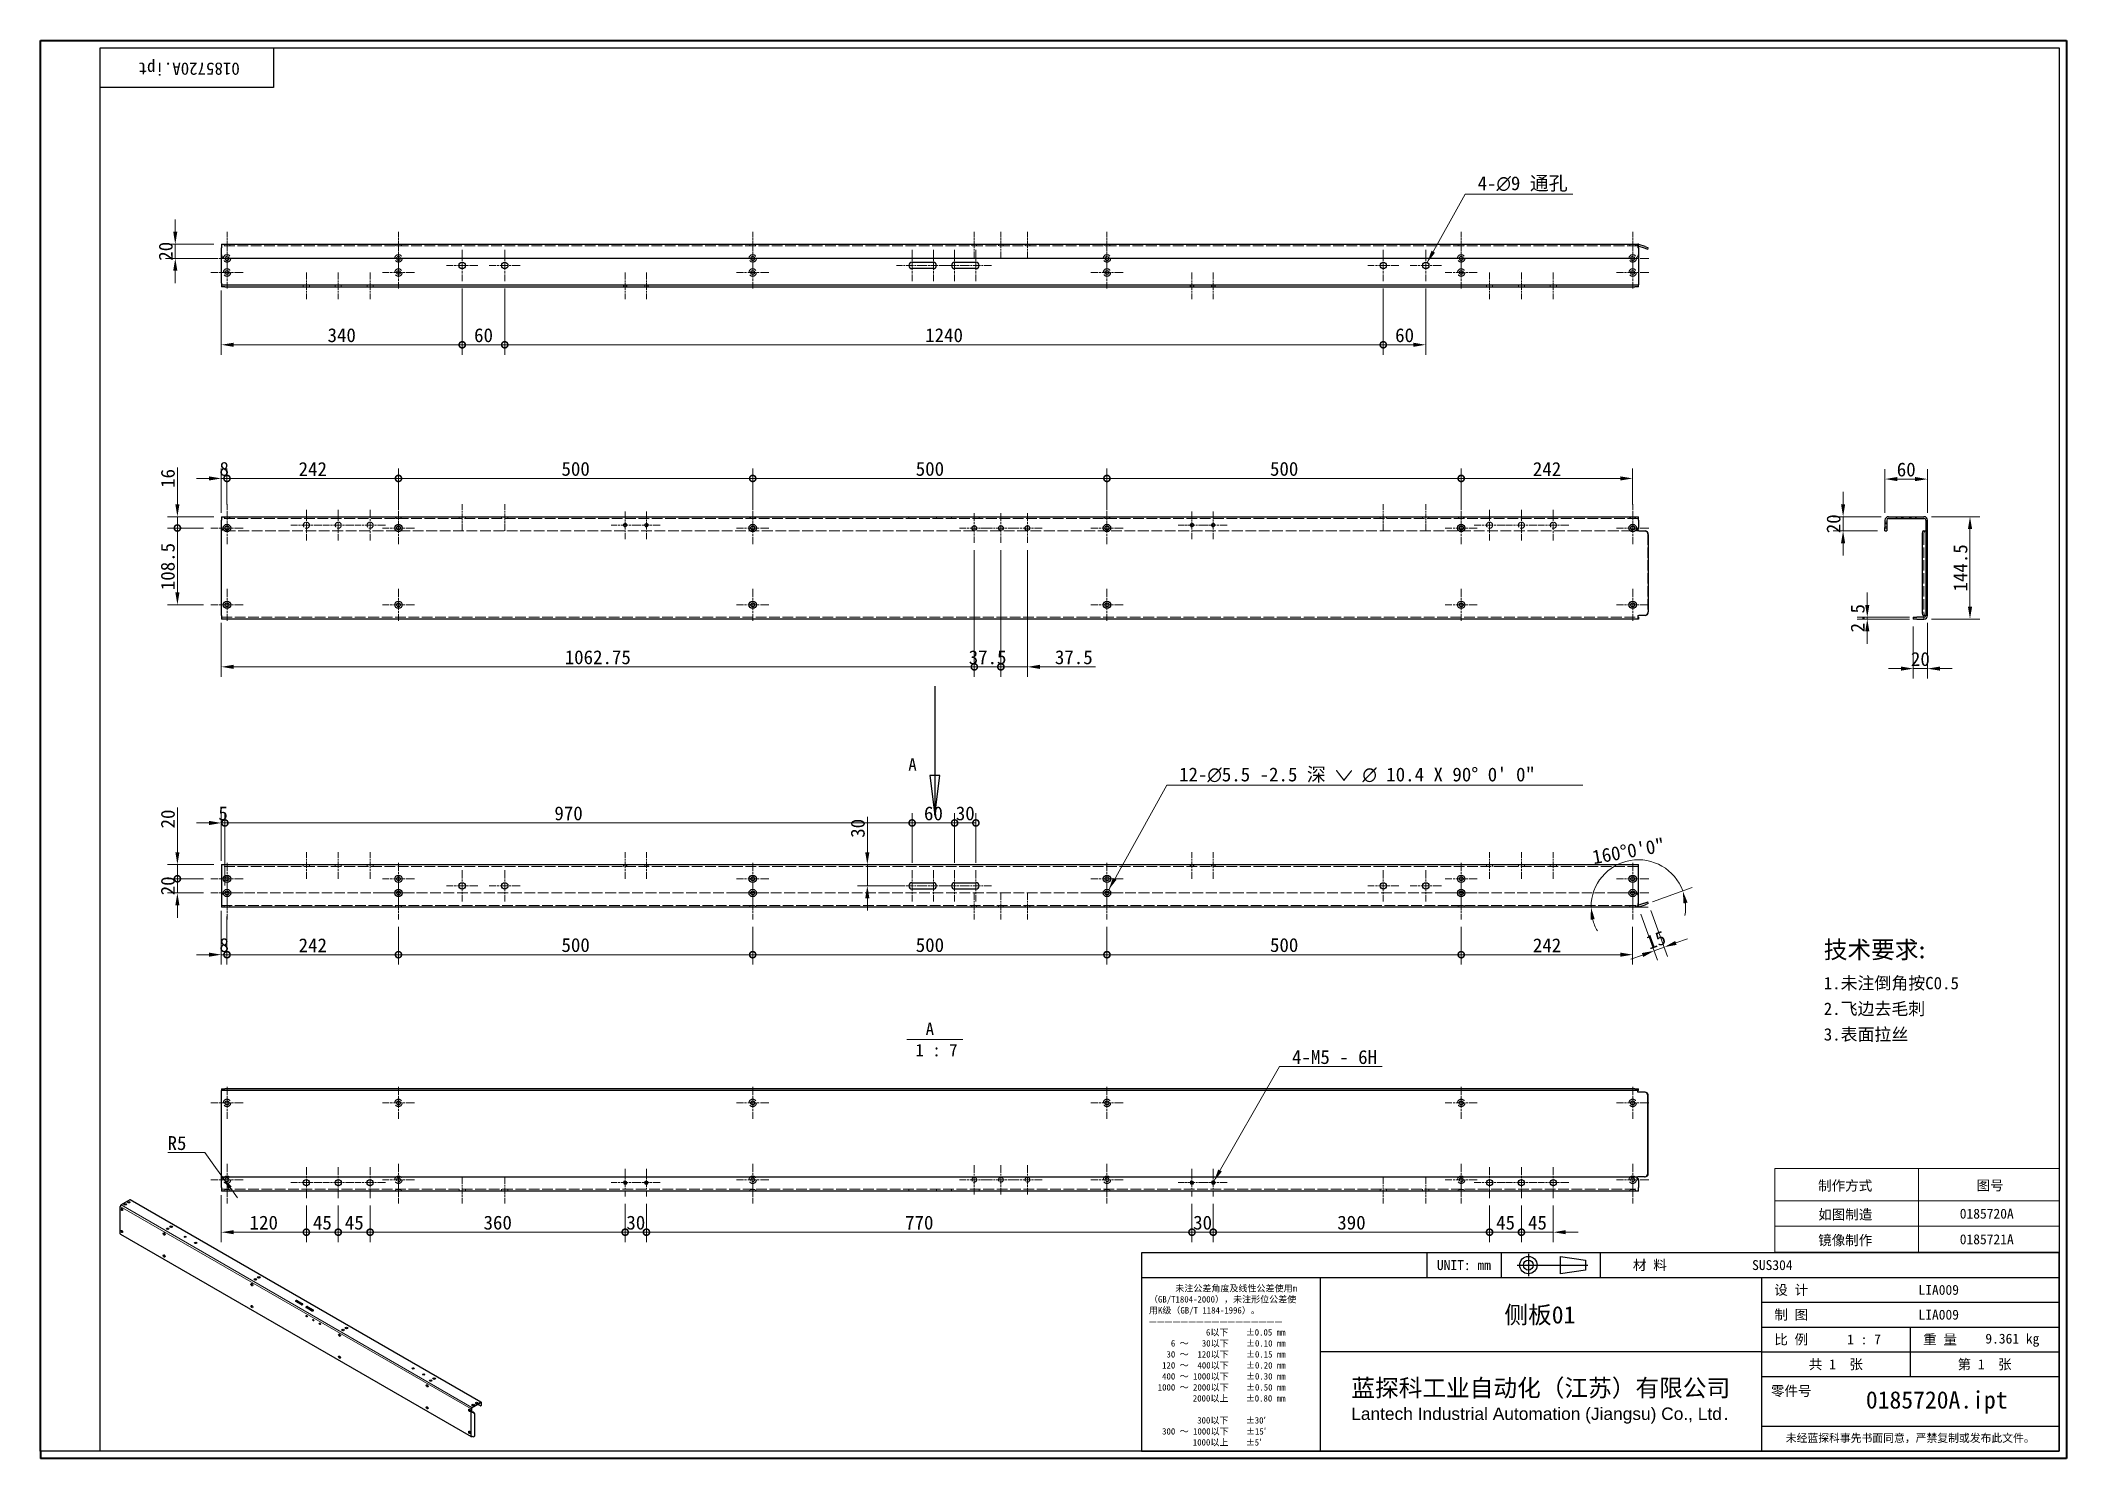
# Model space of a CAD drawing. Header units: millimetres. Extents: x 42 to 2902, y 38 to 2041.
import ezdxf
from ezdxf.enums import TextEntityAlignment as Align

# ---------------------------------------------------------------- set-up
doc = ezdxf.new("R2010")
doc.units = ezdxf.units.MM
doc.header["$LTSCALE"] = 7
doc.linetypes.add('CHAIN', pattern=[0.3543, 0.2362, -0.0295, 0.0591, -0.0295])
doc.linetypes.add('DASHED', pattern=[0.2067, 0.1654, -0.0413])
for name, color, linetype, lineweight in [('1', 7, 'Continuous', 18), ('可见 (ISO)', 7, 'Continuous', 25), ('可见窄的 (ISO)', 7, 'Continuous', 18), ('图框 (ISO)', 7, 'Continuous', 35), ('标题 (ISO)', 7, 'Continuous', 25)]:
    doc.layers.add(name, color=color, linetype=linetype, lineweight=lineweight)
for name, color, linetype, lineweight, true_color in [('中心标记 (ISO)', 1, 'CHAIN', 18, 0xff0000), ('中心线 (ISO)', 1, 'CHAIN', 18, 0xff0000), ('剖切线 (ISO)', 7, 'CHAIN', 25, 0x008000), ('尺寸 (ISO)', 7, 'Continuous', 18, 0x008000), ('符号 (ISO)', 7, 'Continuous', 18, 0x008000), ('隐藏 (ISO)', 5, 'DASHED', 18, 0x0000ff)]:
    doc.layers.add(name, color=color, linetype=linetype, lineweight=lineweight, true_color=true_color)
doc.styles.add('HZ_33', font='simfang.ttf')
doc.styles.add('文本样式164', font='SimSun.ttf')
doc.styles.add('文本样式165', font='SimSun.ttf')
doc.styles.add('文本样式74', font='SimSun.ttf')
doc.styles.add('最新国标', font='simfang.ttf')
doc.styles.add('注释文本 (ISO)', font='simfang.ttf')
doc.dimstyles.new('默认 (GB)', dxfattribs={"dimscale": 7, "dimtxt": 2.8, "dimasz": 2.5, "dimexe": 2, "dimexo": 1.5, "dimgap": 0.5, "dimtad": 1, "dimtoh": 1, "dimdsep": 46, "dimtxsty": '最新国标', "dimcen": 0.09, "dimdle": 10, "dimclrd": 256, "dimclre": 256, "dimclrt": 256, "dimaunit": 1, "dimadec": 3, "dimazin": 2, "dimtfac": 0.535714, "dimtdec": 3, "dimtmove": 0, "dimatfit": 3, "dimfxl": 0, "dimtolj": 1, "dimlwd": -1, "dimlwe": -1, "dimarcsym": 0})
doc.dimstyles.new('默认 (GB)$7', dxfattribs={"dimscale": 7, "dimtxt": 2.8, "dimasz": 2.5, "dimexe": 2, "dimexo": 1.5, "dimgap": 0.5, "dimtad": 1, "dimtoh": 1, "dimdsep": 46, "dimtxsty": '最新国标', "dimcen": 0.09, "dimdle": 10, "dimclrd": 256, "dimclre": 256, "dimclrt": 256, "dimaunit": 1, "dimadec": 3, "dimazin": 2, "dimtfac": 0.535714, "dimtdec": 3, "dimtmove": 0, "dimatfit": 3, "dimfxl": 0, "dimtolj": 1, "dimlwd": -1, "dimlwe": -1, "dimarcsym": 0})

msp = doc.modelspace()

# ---------------------------------------------------------------- texts
at = {"layer": '符号 (ISO)'}
for s, insert, char_height, width, attachment_point, line_spacing_factor, style in [('4-\\fAIGDT|b0|i0;{\\H19.6000;n}\\fFangSong|b0|i0;{\\H19.6000;9 通孔}', (2070.3435, 1826.9887), 19.6, 140.728978, 7, 0.49, '最新国标'), ('12-\\fAIGDT|b0|i0;{\\H19.6000;n}\\fFangSong|b0|i0;{\\H19.6000;5.5 -2.5 深 }\\fAIGDT|b0|i0;{\\H19.6000;w}\\fFangSong|b0|i0;{\\H19.6000; }\\fAIGDT|b0|i0;{\\H19.6000;n}\\fFangSong|b0|i0;{\\H19.6000; 10.4 X 90° 0\' 0"}', (1649.0081, 992.4588), 19.6000001, 591.214472, 7, 0.49, '最新国标'), ('{\\H1.75x;技术要求\\fCalibri|b0|i0|c0|p34;:\\fFangSong|b0|i0|c134|p49;\\P\\H0.71429x;1.未注倒角按C0.5\\P2.飞边去毛刺\\P3.表面拉丝}', (2558.9198, 697.8777), 14, 209.590645, 4, 1.240703, '注释文本 (ISO)'), ('4-M5 - 6H', (1808.3965, 595.1982), 19.6, 133.362529, 7, 0.49, '最新国标')]:
    msp.add_mtext(s, dxfattribs=dict(at, insert=insert, char_height=char_height, width=width, attachment_point=attachment_point, line_spacing_factor=line_spacing_factor, style=style))
at = {"layer": '符号 (ISO)', "char_height": 17.5, "attachment_point": 7, "style": 'HZ_33'}
for s, insert in [('A ', (1291.2775, 636.203)), (' 1 : 7', (1264.9667, 606.0319))]:
    msp.add_mtext(s, dxfattribs=dict(at, insert=insert))

# ---------------------------------------------------------------- blocks, each defined once
blk = doc.blocks.new('图框 最新国标')
at = {"layer": '图框 (ISO)'}
for p, q in [((6, 7), (6, 291.5)), ((6, 291.5), (414.5, 291.5)), ((414.5, 291.5), (414.5, 5.5)), ((6, 7), (6, 5.5)), ((6, 7), (6, 5.5)), ((414.5, 5.5), (6, 5.5))]:
    blk.add_line(p, q, dxfattribs=at)
at = {"layer": '图框 (ISO)', "color": 7, "linetype": 'Continuous', "lineweight": 25}
for p, q in [((18, 290), (413, 290)), ((18, 7), (18, 290)), ((18, 290), (413, 290)), ((53, 290), (53, 282)), ((413, 290), (413, 7)), ((413, 290), (413, 7)), ((53, 282), (18, 282)), ((413, 7), (6, 7)), ((413, 7), (18, 7))]:
    blk.add_line(p, q, dxfattribs=at)
at = {"layer": '图框 (ISO)', "style": '文本样式74'}
blk.add_attdef('零件代号_001', (46.18, 287.02), '', height=2.5, rotation=180, dxfattribs=at)
blk = doc.blocks.new('标题栏 最新国标')
at = {"layer": '标题 (ISO)'}
for p, q in [((381.98, -183.84), (196.98, -183.84)), ((196.98, -183.84), (196.98, -223.84)), ((254.48, -183.84), (254.48, -188.84)), ((269.48, -183.84), (269.48, -188.84)), ((281.48, -188.09), (281.48, -184.59)), ((281.48, -184.59), (286.48, -185.34)), ((286.48, -187.34), (281.48, -188.09)), ((286.48, -185.34), (286.48, -187.34)), ((289.48, -183.84), (289.48, -188.84)), ((381.98, -223.84), (381.98, -183.84)), ((383.48, -183.84), (383.48, -225.34)), ((196.98, -188.84), (381.98, -188.84)), ((232.98, -188.84), (232.98, -223.84)), ((321.98, -188.84), (321.98, -223.84)), ((321.98, -193.84), (381.98, -193.84)), ((321.98, -198.84), (381.98, -198.84)), ((351.98, -198.84), (351.98, -208.84)), ((321.98, -203.84), (232.98, -203.84)), ((321.98, -203.84), (381.98, -203.84)), ((321.98, -208.84), (381.98, -208.84)), ((321.98, -218.84), (381.98, -218.84)), ((196.98, -223.84), (381.98, -223.84)), ((383.48, -225.34), (196.98, -225.34))]:
    blk.add_line(p, q, dxfattribs=at)
at = {"layer": '标题 (ISO)', "linetype": 'CHAIN', "ltscale": 15.834605}
blk.add_line((272.73, -186.34), (286.98, -186.34), dxfattribs=at)
at = {"layer": '标题 (ISO)', "linetype": 'CHAIN', "ltscale": 5.000333}
blk.add_line((274.98, -184.09), (274.98, -188.59), dxfattribs=at)
at = {"layer": '标题 (ISO)'}
for radius in [1.75, 1]:
    blk.add_circle((274.98, -186.34), radius, dxfattribs=at)
at = {"layer": '1', "style": '文本样式164'}
for s, p in [('UNIT: mm', (261.98, -186.34)), ('材 料', (299.48, -186.34)), ('设 计', (327.98, -191.34)), ('制 图', (327.98, -196.34)), ('比 例', (327.98, -201.34)), ('重 量', (357.98, -201.34)), ('共 1  张', (336.98, -206.34)), ('第 1  张', (366.98, -206.34))]:
    blk.add_text(s, height=2, dxfattribs=at).set_placement(p, align=Align.MIDDLE_CENTER)
at = {"layer": '标题 (ISO)', "style": '注释文本 (ISO)'}
for s, insert, char_height, attachment_point, line_spacing_factor in [('\\fSimSun|b0|i0;{\\H1.3000;      未注公差角度及线性公差使用m\\P}\\fSimSun|b0|i0;{\\H1.3000;（GB/T1804-2000），未注形位公差使\\P}\\fSimSun|b0|i0;{\\H1.3000;用K级（GB/T 1184-1996）。\\P}\\fSimSun|b0|i0;{\\H1.3000;—————————————————\\P}\\fSimSun|b0|i0;{\\H1.3000;             6以下    ±0.05 mm\\P}\\fSimSun|b0|i0;{\\H1.3000;     6 ～   30以下    ±0.10 mm\\P}\\fSimSun|b0|i0;{\\H1.3000;    30 ～  120以下    ±0.15 mm\\P}\\fSimSun|b0|i0;{\\H1.3000;   120 ～  400以下    ±0.20 mm\\P}\\fSimSun|b0|i0;{\\H1.3000;   400 ～ 1000以下    ±0.30 mm\\P}\\fSimSun|b0|i0;{\\H1.3000;  1000 ～ 2000以下    ±0.50 mm\\P}\\fSimSun|b0|i0;{\\H1.3000;          2000以上    ±0.80 mm\\P}\\fSimSun|b0|i0;{\\H1.3000;\\P}\\fSimSun|b0|i0;{\\H1.3000;           300以下    ±30′\\P}\\fSimSun|b0|i0;{\\H1.3000;   300 ～ 1000以下    ±15′\\P}\\fSimSun|b0|i0;{\\H1.3000;          1000以上    ±5′}', (198.48, -206.63), 1.3, 4, 1.023913), ('{\\fMicrosoft YaHei|b0|i0|c134|p34;\\H1.75x;蓝探科工业自动化（江苏）有限公司\\P\\fArial|b0|i0|c0|p34;\\H0.71429x;Lantech Industrial Automation (Jiangsu) Co., Ltd\\fFangSong|b0|i0|c134|p49;.\\H1.15195x; }', (277.48, -213.84), 2, 5, 0.978695)]:
    blk.add_mtext(s, dxfattribs=dict(at, insert=insert, char_height=char_height, attachment_point=attachment_point, line_spacing_factor=line_spacing_factor))
at = {"layer": '标题 (ISO)', "attachment_point": 5, "style": '注释文本 (ISO)'}
for s, insert, char_height in [('\\fFangSong|b0|i0;零件号', (327.98, -211.84), 2), ('\\fSimSun|b0|i0;{\\H1.6000;未经蓝探科事先书面同意，严禁复制或发布此文件。}', (351.98, -221.34), 1.6)]:
    blk.add_mtext(s, dxfattribs=dict(at, insert=insert, char_height=char_height))
at = {"layer": '标题 (ISO)'}
for tag, p, height, style in [('材料_001', (320.09, -187.33), 2, '注释文本 (ISO)'), ('设计人_001', (353.64, -192.33), 2, '注释文本 (ISO)'), ('库存编号_001', (270.15, -198.11), 3.5, '文本样式165'), ('设计人_001', (353.64, -197.33), 2, '注释文本 (ISO)'), ('视图比例_001', (339.26, -202.33), 2, '注释文本 (ISO)'), ('质量\\P3;_001', (367.13, -202.16), 2, '注释文本 (ISO)'), ('零件代号_001', (343.03, -215.27), 3.5, '文本样式165')]:
    blk.add_attdef(tag, p, '', height=height, dxfattribs=dict(at, style=style))
blk = doc.blocks.new('*D5')
at = {"layer": 'Defpoints', "color": 0, "transparency": 16777216}
for p in [(2586.2, 1348.2), (2645.3, 1348.2), (2650.3, 1368.2)]:
    blk.add_point(p, dxfattribs=at)
at = {"layer": '尺寸 (ISO)', "color": 116, "true_color": 0x00803f, "transparency": 16777216}
for p, q in [((2586.2, 1385.7), (2586.2, 1403.2)), ((2639.8, 1368.2), (2572.2, 1368.2)), ((2634.8, 1348.2), (2572.2, 1348.2)), ((2586.2, 1368.2), (2586.2, 1348.2)), ((2586.2, 1330.7), (2586.2, 1313.2))]:
    blk.add_line(p, q, dxfattribs=at)
for points in [[(2583.3, 1385.7), (2589.1, 1385.7), (2586.2, 1368.2)], [(2583.3, 1330.7), (2589.1, 1330.7), (2586.2, 1348.2)]]:
    blk.add_solid(points, dxfattribs=at)
at = {"layer": '尺寸 (ISO)', "transparency": 16777216, "insert": (2572.8, 1358.2), "char_height": 19.6, "attachment_point": 5, "rotation": 90, "style": '最新国标'}
blk.add_mtext('\\A1;20', dxfattribs=at)
blk = doc.blocks.new('*D6')
at = {"layer": 'Defpoints', "color": 0, "transparency": 16777216}
for p in [(2705.3, 1421.3), (2645.3, 1363.2), (2705.3, 1363.2)]:
    blk.add_point(p, dxfattribs=at)
at = {"layer": '尺寸 (ISO)', "color": 116, "true_color": 0x00803f, "transparency": 16777216}
for p, q in [((2645.3, 1373.7), (2645.3, 1435.3)), ((2705.3, 1373.7), (2705.3, 1435.3)), ((2662.8, 1421.3), (2687.8, 1421.3))]:
    blk.add_line(p, q, dxfattribs=at)
for points in [[(2662.8, 1424.2), (2662.8, 1418.4), (2645.3, 1421.3)], [(2687.8, 1424.2), (2687.8, 1418.4), (2705.3, 1421.3)]]:
    blk.add_solid(points, dxfattribs=at)
at = {"layer": '尺寸 (ISO)', "transparency": 16777216, "insert": (2675.3, 1434.7), "char_height": 19.6, "attachment_point": 5, "style": '最新国标'}
blk.add_mtext('\\A1;60', dxfattribs=at)
blk = doc.blocks.new('*D7')
at = {"layer": 'Defpoints', "color": 0, "transparency": 16777216}
for p in [(2700.3, 1368.2), (2700.3, 1223.7), (2765.3, 1223.7)]:
    blk.add_point(p, dxfattribs=at)
at = {"layer": '尺寸 (ISO)', "color": 116, "true_color": 0x00803f, "transparency": 16777216}
for p, q in [((2710.8, 1368.2), (2779.3, 1368.2)), ((2765.3, 1350.7), (2765.3, 1241.2)), ((2710.8, 1223.7), (2779.3, 1223.7))]:
    blk.add_line(p, q, dxfattribs=at)
for points in [[(2762.4, 1350.7), (2768.3, 1350.7), (2765.3, 1368.2)], [(2762.4, 1241.2), (2768.3, 1241.2), (2765.3, 1223.7)]]:
    blk.add_solid(points, dxfattribs=at)
at = {"layer": '尺寸 (ISO)', "transparency": 16777216, "insert": (2751.9, 1295.9), "char_height": 19.6, "attachment_point": 5, "rotation": 90, "style": '最新国标'}
blk.add_mtext('\\A1;144.5', dxfattribs=at)
blk = doc.blocks.new('*D8')
at = {"layer": 'Defpoints', "color": 0, "transparency": 16777216}
for p in [(2685.3, 1223.7), (2705.3, 1228.7), (2705.3, 1153.7)]:
    blk.add_point(p, dxfattribs=at)
at = {"layer": '尺寸 (ISO)', "color": 116, "true_color": 0x00803f, "transparency": 16777216}
for p, q in [((2685.3, 1213.2), (2685.3, 1139.7)), ((2705.3, 1218.2), (2705.3, 1139.7)), ((2667.8, 1153.7), (2650.3, 1153.7)), ((2685.3, 1153.7), (2705.3, 1153.7)), ((2722.8, 1153.7), (2740.3, 1153.7))]:
    blk.add_line(p, q, dxfattribs=at)
for points in [[(2667.8, 1156.6), (2667.8, 1150.8), (2685.3, 1153.7)], [(2722.8, 1156.6), (2722.8, 1150.8), (2705.3, 1153.7)]]:
    blk.add_solid(points, dxfattribs=at)
at = {"layer": '尺寸 (ISO)', "transparency": 16777216, "insert": (2695.3, 1167.1), "char_height": 19.6, "attachment_point": 5, "style": '最新国标'}
blk.add_mtext('\\A1;20', dxfattribs=at)
blk = doc.blocks.new('_DotSmall')
at = {"color": 0, "linetype": 'ByBlock', "const_width": 0.5}
blk.add_lwpolyline([(-0.0625, 0, 1), (0.0625, 0, 1)], format="xyb", close=True, dxfattribs=at)
blk = doc.blocks.new('*D9')
at = {"layer": 'Defpoints', "color": 0, "transparency": 16777216}
for p in [(305.2, 1422.2), (305.2, 1374.9), (297.2, 1363.2)]:
    blk.add_point(p, dxfattribs=at)
at = {"layer": '尺寸 (ISO)', "color": 116, "true_color": 0x00803f, "transparency": 16777216}
for p, q in [((297.2, 1373.7), (297.2, 1436.2)), ((305.2, 1385.4), (305.2, 1436.2)), ((279.7, 1422.2), (262.2, 1422.2)), ((297.2, 1422.2), (305.2, 1422.2)), ((305.2, 1422.2), (322.7, 1422.2))]:
    blk.add_line(p, q, dxfattribs=at)
blk.add_solid([(279.7, 1425.1), (279.7, 1419.3), (297.2, 1422.2)], dxfattribs=at)
at = {"layer": '尺寸 (ISO)', "color": 116, "true_color": 0x00803f, "transparency": 16777216, "xscale": 17.5, "yscale": 17.5, "zscale": 17.5, "rotation": 180}
blk.add_blockref('_DotSmall', (305.2, 1422.2), dxfattribs=at)
at = {"layer": '尺寸 (ISO)', "transparency": 16777216, "insert": (301.2, 1435.6), "char_height": 19.6, "attachment_point": 5, "style": '最新国标'}
blk.add_mtext('\\A1;8', dxfattribs=at)
blk = doc.blocks.new('*D11')
at = {"layer": 'Defpoints', "color": 0, "transparency": 16777216}
for p in [(547.2, 1422.2), (305.2, 1374.9), (547.2, 1374.9)]:
    blk.add_point(p, dxfattribs=at)
at = {"layer": '尺寸 (ISO)', "color": 116, "true_color": 0x00803f, "transparency": 16777216}
for p, q in [((305.2, 1385.4), (305.2, 1436.2)), ((547.2, 1385.4), (547.2, 1436.2)), ((305.2, 1422.2), (547.2, 1422.2))]:
    blk.add_line(p, q, dxfattribs=at)
at = {"layer": '尺寸 (ISO)', "color": 116, "true_color": 0x00803f, "transparency": 16777216, "xscale": 17.5, "yscale": 17.5, "zscale": 17.5, "rotation": 180}
blk.add_blockref('_DotSmall', (305.2, 1422.2), dxfattribs=at)
at = {"layer": '尺寸 (ISO)', "color": 116, "true_color": 0x00803f, "transparency": 16777216, "xscale": 17.5, "yscale": 17.5, "zscale": 17.5}
blk.add_blockref('_DotSmall', (547.2, 1422.2), dxfattribs=at)
at = {"layer": '尺寸 (ISO)', "transparency": 16777216, "insert": (426.3, 1435.5), "char_height": 19.6, "attachment_point": 5, "style": '最新国标'}
blk.add_mtext('\\A1;242', dxfattribs=at)
blk = doc.blocks.new('*D12')
at = {"layer": 'Defpoints', "color": 0, "transparency": 16777216}
for p in [(1047.2, 1422.2), (547.2, 1374.9), (1047.2, 1374.9)]:
    blk.add_point(p, dxfattribs=at)
at = {"layer": '尺寸 (ISO)', "color": 116, "true_color": 0x00803f, "transparency": 16777216}
for p, q in [((547.2, 1385.4), (547.2, 1436.2)), ((1047.2, 1385.4), (1047.2, 1436.2)), ((547.2, 1422.2), (1047.2, 1422.2))]:
    blk.add_line(p, q, dxfattribs=at)
at = {"layer": '尺寸 (ISO)', "color": 116, "true_color": 0x00803f, "transparency": 16777216, "xscale": 17.5, "yscale": 17.5, "zscale": 17.5, "rotation": 180}
blk.add_blockref('_DotSmall', (547.2, 1422.2), dxfattribs=at)
at = {"layer": '尺寸 (ISO)', "color": 116, "true_color": 0x00803f, "transparency": 16777216, "xscale": 17.5, "yscale": 17.5, "zscale": 17.5}
blk.add_blockref('_DotSmall', (1047.2, 1422.2), dxfattribs=at)
at = {"layer": '尺寸 (ISO)', "transparency": 16777216, "insert": (797.3, 1435.6), "char_height": 19.6, "attachment_point": 5, "style": '最新国标'}
blk.add_mtext('\\A1;500', dxfattribs=at)
blk = doc.blocks.new('*D13')
at = {"layer": 'Defpoints', "color": 0, "transparency": 16777216}
for p in [(1547.2, 1422.2), (1047.2, 1374.9), (1547.2, 1374.9)]:
    blk.add_point(p, dxfattribs=at)
at = {"layer": '尺寸 (ISO)', "color": 116, "true_color": 0x00803f, "transparency": 16777216}
for p, q in [((1047.2, 1385.4), (1047.2, 1436.2)), ((1547.2, 1385.4), (1547.2, 1436.2)), ((1047.2, 1422.2), (1547.2, 1422.2))]:
    blk.add_line(p, q, dxfattribs=at)
at = {"layer": '尺寸 (ISO)', "color": 116, "true_color": 0x00803f, "transparency": 16777216, "xscale": 17.5, "yscale": 17.5, "zscale": 17.5, "rotation": 180}
blk.add_blockref('_DotSmall', (1047.2, 1422.2), dxfattribs=at)
at = {"layer": '尺寸 (ISO)', "color": 116, "true_color": 0x00803f, "transparency": 16777216, "xscale": 17.5, "yscale": 17.5, "zscale": 17.5}
blk.add_blockref('_DotSmall', (1547.2, 1422.2), dxfattribs=at)
at = {"layer": '尺寸 (ISO)', "transparency": 16777216, "insert": (1297.3, 1435.6), "char_height": 19.6, "attachment_point": 5, "style": '最新国标'}
blk.add_mtext('\\A1;500', dxfattribs=at)
blk = doc.blocks.new('*D14')
at = {"layer": 'Defpoints', "color": 0, "transparency": 16777216}
for p in [(2047.2, 1422.2), (1547.2, 1374.9), (2047.2, 1374.9)]:
    blk.add_point(p, dxfattribs=at)
at = {"layer": '尺寸 (ISO)', "color": 116, "true_color": 0x00803f, "transparency": 16777216}
for p, q in [((1547.2, 1385.4), (1547.2, 1436.2)), ((2047.2, 1385.4), (2047.2, 1436.2)), ((1547.2, 1422.2), (2047.2, 1422.2))]:
    blk.add_line(p, q, dxfattribs=at)
at = {"layer": '尺寸 (ISO)', "color": 116, "true_color": 0x00803f, "transparency": 16777216, "xscale": 17.5, "yscale": 17.5, "zscale": 17.5, "rotation": 180}
blk.add_blockref('_DotSmall', (1547.2, 1422.2), dxfattribs=at)
at = {"layer": '尺寸 (ISO)', "color": 116, "true_color": 0x00803f, "transparency": 16777216, "xscale": 17.5, "yscale": 17.5, "zscale": 17.5}
blk.add_blockref('_DotSmall', (2047.2, 1422.2), dxfattribs=at)
at = {"layer": '尺寸 (ISO)', "transparency": 16777216, "insert": (1797.3, 1435.6), "char_height": 19.6, "attachment_point": 5, "style": '最新国标'}
blk.add_mtext('\\A1;500', dxfattribs=at)
blk = doc.blocks.new('*D15')
at = {"layer": 'Defpoints', "color": 0, "transparency": 16777216}
for p in [(2289.2, 1422.2), (2047.2, 1374.9), (2289.2, 1374.9)]:
    blk.add_point(p, dxfattribs=at)
at = {"layer": '尺寸 (ISO)', "color": 116, "true_color": 0x00803f, "transparency": 16777216}
for p, q in [((2047.2, 1385.4), (2047.2, 1436.2)), ((2289.2, 1385.4), (2289.2, 1436.2)), ((2047.2, 1422.2), (2271.7, 1422.2))]:
    blk.add_line(p, q, dxfattribs=at)
blk.add_solid([(2271.7, 1425.1), (2271.7, 1419.3), (2289.2, 1422.2)], dxfattribs=at)
at = {"layer": '尺寸 (ISO)', "color": 116, "true_color": 0x00803f, "transparency": 16777216, "xscale": 17.5, "yscale": 17.5, "zscale": 17.5, "rotation": 180}
blk.add_blockref('_DotSmall', (2047.2, 1422.2), dxfattribs=at)
at = {"layer": '尺寸 (ISO)', "transparency": 16777216, "insert": (2168.3, 1435.5), "char_height": 19.6, "attachment_point": 5, "style": '最新国标'}
blk.add_mtext('\\A1;242', dxfattribs=at)
blk = doc.blocks.new('*D16')
at = {"layer": 'Defpoints', "color": 0, "transparency": 16777216}
for p in [(1360, 1331.4), (297.2, 1228.7), (1360, 1156.2)]:
    blk.add_point(p, dxfattribs=at)
at = {"layer": '尺寸 (ISO)', "color": 116, "true_color": 0x00803f, "transparency": 16777216}
for p, q in [((1360, 1320.9), (1360, 1142.2)), ((297.2, 1218.2), (297.2, 1142.2)), ((314.7, 1156.2), (1360, 1156.2))]:
    blk.add_line(p, q, dxfattribs=at)
blk.add_solid([(314.7, 1159.1), (314.7, 1153.3), (297.2, 1156.2)], dxfattribs=at)
at = {"layer": '尺寸 (ISO)', "color": 116, "true_color": 0x00803f, "transparency": 16777216, "xscale": 17.5, "yscale": 17.5, "zscale": 17.5}
blk.add_blockref('_DotSmall', (1360, 1156.2), dxfattribs=at)
at = {"layer": '尺寸 (ISO)', "transparency": 16777216, "insert": (828.5, 1169.6), "char_height": 19.6, "attachment_point": 5, "style": '最新国标'}
blk.add_mtext('\\A1;1062.75', dxfattribs=at)
blk = doc.blocks.new('*D17')
at = {"layer": 'Defpoints', "color": 0, "transparency": 16777216}
for p in [(1360, 1331.4), (1397.5, 1331.4), (1397.5, 1156.2)]:
    blk.add_point(p, dxfattribs=at)
at = {"layer": '尺寸 (ISO)', "color": 116, "true_color": 0x00803f, "transparency": 16777216}
for p, q in [((1360, 1320.9), (1360, 1142.2)), ((1397.5, 1320.9), (1397.5, 1142.2)), ((1360, 1156.2), (1397.5, 1156.2))]:
    blk.add_line(p, q, dxfattribs=at)
at = {"layer": '尺寸 (ISO)', "color": 116, "true_color": 0x00803f, "transparency": 16777216, "xscale": 17.5, "yscale": 17.5, "zscale": 17.5, "rotation": 180}
blk.add_blockref('_DotSmall', (1360, 1156.2), dxfattribs=at)
at = {"layer": '尺寸 (ISO)', "color": 116, "true_color": 0x00803f, "transparency": 16777216, "xscale": 17.5, "yscale": 17.5, "zscale": 17.5}
blk.add_blockref('_DotSmall', (1397.5, 1156.2), dxfattribs=at)
at = {"layer": '尺寸 (ISO)', "transparency": 16777216, "insert": (1378.7, 1169.6), "char_height": 19.6, "attachment_point": 5, "style": '最新国标'}
blk.add_mtext('\\A1;37.5', dxfattribs=at)
blk = doc.blocks.new('*D18')
at = {"layer": 'Defpoints', "color": 0, "transparency": 16777216}
for p in [(1397.5, 1331.4), (1435, 1331.4), (1435, 1156.2)]:
    blk.add_point(p, dxfattribs=at)
at = {"layer": '尺寸 (ISO)', "color": 116, "true_color": 0x00803f, "transparency": 16777216}
for p, q in [((1397.5, 1320.9), (1397.5, 1142.2)), ((1435, 1320.9), (1435, 1142.2)), ((1397.5, 1156.2), (1380, 1156.2)), ((1397.5, 1156.2), (1435, 1156.2)), ((1452.5, 1156.2), (1530.8, 1156.2))]:
    blk.add_line(p, q, dxfattribs=at)
blk.add_solid([(1452.5, 1159.1), (1452.5, 1153.3), (1435, 1156.2)], dxfattribs=at)
at = {"layer": '尺寸 (ISO)', "color": 116, "true_color": 0x00803f, "transparency": 16777216, "xscale": 17.5, "yscale": 17.5, "zscale": 17.5}
blk.add_blockref('_DotSmall', (1397.5, 1156.2), dxfattribs=at)
at = {"layer": '尺寸 (ISO)', "transparency": 16777216, "insert": (1500.4, 1169.6), "char_height": 19.6, "attachment_point": 5, "style": '最新国标'}
blk.add_mtext('\\A1;37.5', dxfattribs=at)
blk = doc.blocks.new('*D19')
at = {"layer": 'Defpoints', "color": 0, "transparency": 16777216}
for p in [(235.2, 1352.2), (282.5, 1352.2), (282.5, 1243.7)]:
    blk.add_point(p, dxfattribs=at)
at = {"layer": '尺寸 (ISO)', "color": 116, "true_color": 0x00803f, "transparency": 16777216}
for p, q in [((272, 1352.2), (221.2, 1352.2)), ((235.2, 1261.2), (235.2, 1352.2)), ((272, 1243.7), (221.2, 1243.7))]:
    blk.add_line(p, q, dxfattribs=at)
blk.add_solid([(232.3, 1261.2), (238.1, 1261.2), (235.2, 1243.7)], dxfattribs=at)
at = {"layer": '尺寸 (ISO)', "color": 116, "true_color": 0x00803f, "transparency": 16777216, "xscale": 17.5, "yscale": 17.5, "zscale": 17.5, "rotation": 90}
blk.add_blockref('_DotSmall', (235.2, 1352.2), dxfattribs=at)
at = {"layer": '尺寸 (ISO)', "transparency": 16777216, "insert": (221.7, 1297.8), "char_height": 19.6, "attachment_point": 5, "rotation": 90, "style": '最新国标'}
blk.add_mtext('\\A1;108.5', dxfattribs=at)
blk = doc.blocks.new('*D20')
at = {"layer": 'Defpoints', "color": 0, "transparency": 16777216}
for p in [(235.2, 1368.2), (282.5, 1352.2), (297.2, 1368.2)]:
    blk.add_point(p, dxfattribs=at)
at = {"layer": '尺寸 (ISO)', "color": 116, "true_color": 0x00803f, "transparency": 16777216}
for p, q in [((235.2, 1385.7), (235.2, 1437.7)), ((286.7, 1368.2), (221.2, 1368.2)), ((272, 1352.2), (221.2, 1352.2)), ((235.2, 1352.2), (235.2, 1368.2)), ((235.2, 1352.2), (235.2, 1334.7))]:
    blk.add_line(p, q, dxfattribs=at)
blk.add_solid([(232.3, 1385.7), (238.1, 1385.7), (235.2, 1368.2)], dxfattribs=at)
at = {"layer": '尺寸 (ISO)', "color": 116, "true_color": 0x00803f, "transparency": 16777216, "xscale": 17.5, "yscale": 17.5, "zscale": 17.5, "rotation": 90}
blk.add_blockref('_DotSmall', (235.2, 1352.2), dxfattribs=at)
at = {"layer": '尺寸 (ISO)', "transparency": 16777216, "insert": (221.8, 1422.2), "char_height": 19.6, "attachment_point": 5, "rotation": 90, "style": '最新国标'}
blk.add_mtext('\\A1;16', dxfattribs=at)
blk = doc.blocks.new('*D21')
at = {"layer": 'Defpoints', "color": 0, "transparency": 16777216}
for p in [(297.2, 1752.9), (232.2, 1732.9), (302.2, 1732.9)]:
    blk.add_point(p, dxfattribs=at)
at = {"layer": '尺寸 (ISO)', "color": 116, "true_color": 0x00803f, "transparency": 16777216}
for p, q in [((232.2, 1770.4), (232.2, 1787.9)), ((286.7, 1752.9), (218.2, 1752.9)), ((232.2, 1752.9), (232.2, 1732.9)), ((291.7, 1732.9), (218.2, 1732.9)), ((232.2, 1715.4), (232.2, 1697.9))]:
    blk.add_line(p, q, dxfattribs=at)
for points in [[(229.3, 1770.4), (235.1, 1770.4), (232.2, 1752.9)], [(229.3, 1715.4), (235.1, 1715.4), (232.2, 1732.9)]]:
    blk.add_solid(points, dxfattribs=at)
at = {"layer": '尺寸 (ISO)', "transparency": 16777216, "insert": (218.8, 1742.9), "char_height": 19.6, "attachment_point": 5, "rotation": 90, "style": '最新国标'}
blk.add_mtext('\\A1;20', dxfattribs=at)
blk = doc.blocks.new('*D22')
at = {"layer": 'Defpoints', "color": 0, "transparency": 16777216}
for p in [(302.2, 935.8), (297.2, 872), (302.2, 837)]:
    blk.add_point(p, dxfattribs=at)
at = {"layer": '尺寸 (ISO)', "color": 116, "true_color": 0x00803f, "transparency": 16777216}
for p, q in [((297.2, 882.5), (297.2, 949.8)), ((302.2, 847.5), (302.2, 949.8)), ((279.7, 935.8), (262.2, 935.8)), ((297.2, 935.8), (302.2, 935.8)), ((302.2, 935.8), (319.7, 935.8))]:
    blk.add_line(p, q, dxfattribs=at)
blk.add_solid([(279.7, 938.7), (279.7, 932.8), (297.2, 935.8)], dxfattribs=at)
at = {"layer": '尺寸 (ISO)', "color": 116, "true_color": 0x00803f, "transparency": 16777216, "xscale": 17.5, "yscale": 17.5, "zscale": 17.5, "rotation": 180}
blk.add_blockref('_DotSmall', (302.2, 935.8), dxfattribs=at)
at = {"layer": '尺寸 (ISO)', "transparency": 16777216, "insert": (299.7, 949.2), "char_height": 19.6, "attachment_point": 5, "style": '最新国标'}
blk.add_mtext('\\A1;5', dxfattribs=at)
blk = doc.blocks.new('*D23')
at = {"layer": 'Defpoints', "color": 0, "transparency": 16777216}
for p in [(1332.2, 935.8), (1272.2, 869), (1332.2, 869)]:
    blk.add_point(p, dxfattribs=at)
at = {"layer": '尺寸 (ISO)', "color": 116, "true_color": 0x00803f, "transparency": 16777216}
for p, q in [((1272.2, 879.5), (1272.2, 949.8)), ((1332.2, 879.5), (1332.2, 949.8)), ((1272.2, 935.8), (1332.2, 935.8))]:
    blk.add_line(p, q, dxfattribs=at)
at = {"layer": '尺寸 (ISO)', "color": 116, "true_color": 0x00803f, "transparency": 16777216, "xscale": 17.5, "yscale": 17.5, "zscale": 17.5, "rotation": 180}
blk.add_blockref('_DotSmall', (1272.2, 935.8), dxfattribs=at)
at = {"layer": '尺寸 (ISO)', "color": 116, "true_color": 0x00803f, "transparency": 16777216, "xscale": 17.5, "yscale": 17.5, "zscale": 17.5}
blk.add_blockref('_DotSmall', (1332.2, 935.8), dxfattribs=at)
at = {"layer": '尺寸 (ISO)', "transparency": 16777216, "insert": (1302.3, 949.2), "char_height": 19.6, "attachment_point": 5, "style": '最新国标'}
blk.add_mtext('\\A1;60', dxfattribs=at)
blk = doc.blocks.new('*D24')
at = {"layer": 'Defpoints', "color": 0, "transparency": 16777216}
for p in [(1272.2, 935.8), (1272.2, 869), (302.2, 837)]:
    blk.add_point(p, dxfattribs=at)
at = {"layer": '尺寸 (ISO)', "color": 116, "true_color": 0x00803f, "transparency": 16777216}
for p, q in [((302.2, 847.5), (302.2, 949.8)), ((1272.2, 879.5), (1272.2, 949.8)), ((302.2, 935.8), (1272.2, 935.8))]:
    blk.add_line(p, q, dxfattribs=at)
at = {"layer": '尺寸 (ISO)', "color": 116, "true_color": 0x00803f, "transparency": 16777216, "xscale": 17.5, "yscale": 17.5, "zscale": 17.5, "rotation": 180}
blk.add_blockref('_DotSmall', (302.2, 935.8), dxfattribs=at)
at = {"layer": '尺寸 (ISO)', "color": 116, "true_color": 0x00803f, "transparency": 16777216, "xscale": 17.5, "yscale": 17.5, "zscale": 17.5}
blk.add_blockref('_DotSmall', (1272.2, 935.8), dxfattribs=at)
at = {"layer": '尺寸 (ISO)', "transparency": 16777216, "insert": (787.3, 949.2), "char_height": 19.6, "attachment_point": 5, "style": '最新国标'}
blk.add_mtext('\\A1;970', dxfattribs=at)
blk = doc.blocks.new('*D25')
at = {"layer": 'Defpoints', "color": 0, "transparency": 16777216}
for p in [(1362.2, 935.8), (1332.2, 869), (1362.2, 869)]:
    blk.add_point(p, dxfattribs=at)
at = {"layer": '尺寸 (ISO)', "color": 116, "true_color": 0x00803f, "transparency": 16777216}
for p, q in [((1332.2, 879.5), (1332.2, 949.8)), ((1362.2, 879.5), (1362.2, 949.8)), ((1332.2, 935.8), (1362.2, 935.8))]:
    blk.add_line(p, q, dxfattribs=at)
at = {"layer": '尺寸 (ISO)', "color": 116, "true_color": 0x00803f, "transparency": 16777216, "xscale": 17.5, "yscale": 17.5, "zscale": 17.5, "rotation": 180}
blk.add_blockref('_DotSmall', (1332.2, 935.8), dxfattribs=at)
at = {"layer": '尺寸 (ISO)', "color": 116, "true_color": 0x00803f, "transparency": 16777216, "xscale": 17.5, "yscale": 17.5, "zscale": 17.5}
blk.add_blockref('_DotSmall', (1362.2, 935.8), dxfattribs=at)
at = {"layer": '尺寸 (ISO)', "transparency": 16777216, "insert": (1347.2, 949.2), "char_height": 19.6, "attachment_point": 5, "style": '最新国标'}
blk.add_mtext('\\A1;30', dxfattribs=at)
blk = doc.blocks.new('*D26')
at = {"layer": 'Defpoints', "color": 0, "transparency": 16777216}
for p in [(297.2, 822), (305.2, 814.3), (305.2, 749.8)]:
    blk.add_point(p, dxfattribs=at)
at = {"layer": '尺寸 (ISO)', "color": 116, "true_color": 0x00803f, "transparency": 16777216}
for p, q in [((297.2, 811.5), (297.2, 735.8)), ((305.2, 803.8), (305.2, 735.8)), ((279.7, 749.8), (262.2, 749.8)), ((297.2, 749.8), (305.2, 749.8)), ((305.2, 749.8), (322.7, 749.8))]:
    blk.add_line(p, q, dxfattribs=at)
blk.add_solid([(279.7, 752.8), (279.7, 746.9), (297.2, 749.8)], dxfattribs=at)
at = {"layer": '尺寸 (ISO)', "color": 116, "true_color": 0x00803f, "transparency": 16777216, "xscale": 17.5, "yscale": 17.5, "zscale": 17.5, "rotation": 180}
blk.add_blockref('_DotSmall', (305.2, 749.8), dxfattribs=at)
at = {"layer": '尺寸 (ISO)', "transparency": 16777216, "insert": (301.2, 763.3), "char_height": 19.6, "attachment_point": 5, "style": '最新国标'}
blk.add_mtext('\\A1;8', dxfattribs=at)
blk = doc.blocks.new('*D27')
at = {"layer": 'Defpoints', "color": 0, "transparency": 16777216}
for p in [(305.2, 814.3), (547.2, 799.5), (547.2, 749.8)]:
    blk.add_point(p, dxfattribs=at)
at = {"layer": '尺寸 (ISO)', "color": 116, "true_color": 0x00803f, "transparency": 16777216}
for p, q in [((305.2, 803.8), (305.2, 735.8)), ((547.2, 789), (547.2, 735.8)), ((305.2, 749.8), (547.2, 749.8))]:
    blk.add_line(p, q, dxfattribs=at)
at = {"layer": '尺寸 (ISO)', "color": 116, "true_color": 0x00803f, "transparency": 16777216, "xscale": 17.5, "yscale": 17.5, "zscale": 17.5, "rotation": 180}
blk.add_blockref('_DotSmall', (305.2, 749.8), dxfattribs=at)
at = {"layer": '尺寸 (ISO)', "color": 116, "true_color": 0x00803f, "transparency": 16777216, "xscale": 17.5, "yscale": 17.5, "zscale": 17.5}
blk.add_blockref('_DotSmall', (547.2, 749.8), dxfattribs=at)
at = {"layer": '尺寸 (ISO)', "transparency": 16777216, "insert": (426.3, 763.1), "char_height": 19.6, "attachment_point": 5, "style": '最新国标'}
blk.add_mtext('\\A1;242', dxfattribs=at)
blk = doc.blocks.new('*D28')
at = {"layer": 'Defpoints', "color": 0, "transparency": 16777216}
for p in [(547.2, 799.5), (1047.2, 799.5), (1047.2, 749.8)]:
    blk.add_point(p, dxfattribs=at)
at = {"layer": '尺寸 (ISO)', "color": 116, "true_color": 0x00803f, "transparency": 16777216}
for p, q in [((547.2, 789), (547.2, 735.8)), ((1047.2, 789), (1047.2, 735.8)), ((547.2, 749.8), (1047.2, 749.8))]:
    blk.add_line(p, q, dxfattribs=at)
at = {"layer": '尺寸 (ISO)', "color": 116, "true_color": 0x00803f, "transparency": 16777216, "xscale": 17.5, "yscale": 17.5, "zscale": 17.5, "rotation": 180}
blk.add_blockref('_DotSmall', (547.2, 749.8), dxfattribs=at)
at = {"layer": '尺寸 (ISO)', "color": 116, "true_color": 0x00803f, "transparency": 16777216, "xscale": 17.5, "yscale": 17.5, "zscale": 17.5}
blk.add_blockref('_DotSmall', (1047.2, 749.8), dxfattribs=at)
at = {"layer": '尺寸 (ISO)', "transparency": 16777216, "insert": (797.3, 763.3), "char_height": 19.6, "attachment_point": 5, "style": '最新国标'}
blk.add_mtext('\\A1;500', dxfattribs=at)
blk = doc.blocks.new('*D29')
at = {"layer": 'Defpoints', "color": 0, "transparency": 16777216}
for p in [(1047.2, 799.5), (1547.2, 799.5), (1547.2, 749.8)]:
    blk.add_point(p, dxfattribs=at)
at = {"layer": '尺寸 (ISO)', "color": 116, "true_color": 0x00803f, "transparency": 16777216}
for p, q in [((1047.2, 789), (1047.2, 735.8)), ((1547.2, 789), (1547.2, 735.8)), ((1047.2, 749.8), (1547.2, 749.8))]:
    blk.add_line(p, q, dxfattribs=at)
at = {"layer": '尺寸 (ISO)', "color": 116, "true_color": 0x00803f, "transparency": 16777216, "xscale": 17.5, "yscale": 17.5, "zscale": 17.5, "rotation": 180}
blk.add_blockref('_DotSmall', (1047.2, 749.8), dxfattribs=at)
at = {"layer": '尺寸 (ISO)', "color": 116, "true_color": 0x00803f, "transparency": 16777216, "xscale": 17.5, "yscale": 17.5, "zscale": 17.5}
blk.add_blockref('_DotSmall', (1547.2, 749.8), dxfattribs=at)
at = {"layer": '尺寸 (ISO)', "transparency": 16777216, "insert": (1297.3, 763.3), "char_height": 19.6, "attachment_point": 5, "style": '最新国标'}
blk.add_mtext('\\A1;500', dxfattribs=at)
blk = doc.blocks.new('*D30')
at = {"layer": 'Defpoints', "color": 0, "transparency": 16777216}
for p in [(1547.2, 799.5), (2047.2, 799.5), (2047.2, 749.8)]:
    blk.add_point(p, dxfattribs=at)
at = {"layer": '尺寸 (ISO)', "color": 116, "true_color": 0x00803f, "transparency": 16777216}
for p, q in [((1547.2, 789), (1547.2, 735.8)), ((2047.2, 789), (2047.2, 735.8)), ((1547.2, 749.8), (2047.2, 749.8))]:
    blk.add_line(p, q, dxfattribs=at)
at = {"layer": '尺寸 (ISO)', "color": 116, "true_color": 0x00803f, "transparency": 16777216, "xscale": 17.5, "yscale": 17.5, "zscale": 17.5, "rotation": 180}
blk.add_blockref('_DotSmall', (1547.2, 749.8), dxfattribs=at)
at = {"layer": '尺寸 (ISO)', "color": 116, "true_color": 0x00803f, "transparency": 16777216, "xscale": 17.5, "yscale": 17.5, "zscale": 17.5}
blk.add_blockref('_DotSmall', (2047.2, 749.8), dxfattribs=at)
at = {"layer": '尺寸 (ISO)', "transparency": 16777216, "insert": (1797.3, 763.3), "char_height": 19.6, "attachment_point": 5, "style": '最新国标'}
blk.add_mtext('\\A1;500', dxfattribs=at)
blk = doc.blocks.new('*D31')
at = {"layer": 'Defpoints', "color": 0, "transparency": 16777216}
for p in [(2047.2, 799.5), (2289.2, 799.5), (2289.2, 749.8)]:
    blk.add_point(p, dxfattribs=at)
at = {"layer": '尺寸 (ISO)', "color": 116, "true_color": 0x00803f, "transparency": 16777216}
for p, q in [((2047.2, 789), (2047.2, 735.8)), ((2289.2, 789), (2289.2, 735.8)), ((2047.2, 749.8), (2271.7, 749.8))]:
    blk.add_line(p, q, dxfattribs=at)
blk.add_solid([(2271.7, 752.8), (2271.7, 746.9), (2289.2, 749.8)], dxfattribs=at)
at = {"layer": '尺寸 (ISO)', "color": 116, "true_color": 0x00803f, "transparency": 16777216, "xscale": 17.5, "yscale": 17.5, "zscale": 17.5, "rotation": 180}
blk.add_blockref('_DotSmall', (2047.2, 749.8), dxfattribs=at)
at = {"layer": '尺寸 (ISO)', "transparency": 16777216, "insert": (2168.3, 763.1), "char_height": 19.6, "attachment_point": 5, "style": '最新国标'}
blk.add_mtext('\\A1;242', dxfattribs=at)
blk = doc.blocks.new('*D32')
at = {"layer": 'Defpoints', "color": 0, "transparency": 16777216}
for p in [(2316.4, 881), (2286.7, 817), (2297.2, 817), (2307.1, 820.6)]:
    blk.add_point(p, dxfattribs=at)
at = {"layer": '尺寸 (ISO)', "color": 116, "true_color": 0x00803f, "transparency": 16777216}
blk.add_line((2317, 824.2), (2373.2, 844.6), dxfattribs=at)
for start, end in [(20, 180), (349.9137, 4.9568), (195.0432, 210.0863)]:
    blk.add_arc((2297.2, 817), 66.8, start, end, dxfattribs=at)
for points in [[(2361, 822.1), (2366.7, 823.4), (2360, 839.8)], [(2229.8, 799.2), (2235.6, 800), (2230.4, 817)]]:
    blk.add_solid(points, dxfattribs=at)
at = {"layer": '尺寸 (ISO)', "transparency": 16777216, "insert": (2283.3, 896), "char_height": 19.6, "attachment_point": 5, "rotation": 10, "style": '最新国标'}
blk.add_mtext('\\A1;160°0\'0"', dxfattribs=at)
blk = doc.blocks.new('*D33')
at = {"layer": 'Defpoints', "color": 0, "transparency": 16777216}
for p in [(235.2, 857), (282.5, 857), (282.5, 837)]:
    blk.add_point(p, dxfattribs=at)
at = {"layer": '尺寸 (ISO)', "color": 116, "true_color": 0x00803f, "transparency": 16777216}
for p, q in [((235.2, 857), (235.2, 874.5)), ((272, 857), (221.2, 857)), ((272, 837), (221.2, 837)), ((235.2, 837), (235.2, 857)), ((235.2, 819.5), (235.2, 802))]:
    blk.add_line(p, q, dxfattribs=at)
blk.add_solid([(232.3, 819.5), (238.1, 819.5), (235.2, 837)], dxfattribs=at)
at = {"layer": '尺寸 (ISO)', "color": 116, "true_color": 0x00803f, "transparency": 16777216, "xscale": 17.5, "yscale": 17.5, "zscale": 17.5, "rotation": 270}
blk.add_blockref('_DotSmall', (235.2, 857), dxfattribs=at)
at = {"layer": '尺寸 (ISO)', "transparency": 16777216, "insert": (221.8, 847), "char_height": 19.6, "attachment_point": 5, "rotation": 90, "style": '最新国标'}
blk.add_mtext('\\A1;20', dxfattribs=at)
blk = doc.blocks.new('*D34')
at = {"layer": 'Defpoints', "color": 0, "transparency": 16777216}
for p in [(235.2, 877), (297.2, 877), (282.5, 857)]:
    blk.add_point(p, dxfattribs=at)
at = {"layer": '尺寸 (ISO)', "color": 116, "true_color": 0x00803f, "transparency": 16777216}
for p, q in [((235.2, 894.5), (235.2, 957.8)), ((286.7, 877), (221.2, 877)), ((235.2, 857), (235.2, 877)), ((272, 857), (221.2, 857)), ((235.2, 857), (235.2, 839.5))]:
    blk.add_line(p, q, dxfattribs=at)
blk.add_solid([(232.3, 894.5), (238.1, 894.5), (235.2, 877)], dxfattribs=at)
at = {"layer": '尺寸 (ISO)', "color": 116, "true_color": 0x00803f, "transparency": 16777216, "xscale": 17.5, "yscale": 17.5, "zscale": 17.5, "rotation": 90}
blk.add_blockref('_DotSmall', (235.2, 857), dxfattribs=at)
at = {"layer": '尺寸 (ISO)', "transparency": 16777216, "insert": (221.8, 941.4), "char_height": 19.6, "attachment_point": 5, "rotation": 90, "style": '最新国标'}
blk.add_mtext('\\A1;20', dxfattribs=at)
blk = doc.blocks.new('*D35')
at = {"layer": 'Defpoints', "color": 0, "transparency": 16777216}
for p in [(1209, 877), (1229.1, 877), (1272.2, 847)]:
    blk.add_point(p, dxfattribs=at)
at = {"layer": '尺寸 (ISO)', "color": 116, "true_color": 0x00803f, "transparency": 16777216}
for p, q in [((1209, 894.5), (1209, 944.5)), ((1209, 847), (1209, 877)), ((1261.7, 847), (1195, 847)), ((1209, 829.5), (1209, 812))]:
    blk.add_line(p, q, dxfattribs=at)
for points in [[(1206, 894.5), (1211.9, 894.5), (1209, 877)], [(1206, 829.5), (1211.9, 829.5), (1209, 847)]]:
    blk.add_solid(points, dxfattribs=at)
at = {"layer": '尺寸 (ISO)', "transparency": 16777216, "insert": (1195.6, 928.2), "char_height": 19.6, "attachment_point": 5, "rotation": 90, "style": '最新国标'}
blk.add_mtext('\\A1;30', dxfattribs=at)
blk = doc.blocks.new('*D36')
at = {"layer": 'Defpoints', "color": 0, "transparency": 16777216}
for p in [(297.2, 1697.9), (637.2, 1700.9), (637.2, 1610.9)]:
    blk.add_point(p, dxfattribs=at)
at = {"layer": '尺寸 (ISO)', "color": 116, "true_color": 0x00803f, "transparency": 16777216}
for p, q in [((297.2, 1687.4), (297.2, 1596.9)), ((637.2, 1690.4), (637.2, 1596.9)), ((314.7, 1610.9), (637.2, 1610.9))]:
    blk.add_line(p, q, dxfattribs=at)
blk.add_solid([(314.7, 1613.8), (314.7, 1608), (297.2, 1610.9)], dxfattribs=at)
at = {"layer": '尺寸 (ISO)', "color": 116, "true_color": 0x00803f, "transparency": 16777216, "xscale": 17.5, "yscale": 17.5, "zscale": 17.5}
blk.add_blockref('_DotSmall', (637.2, 1610.9), dxfattribs=at)
at = {"layer": '尺寸 (ISO)', "transparency": 16777216, "insert": (467.1, 1624.3), "char_height": 19.6, "attachment_point": 5, "style": '最新国标'}
blk.add_mtext('\\A1;340', dxfattribs=at)
blk = doc.blocks.new('*D37')
at = {"layer": 'Defpoints', "color": 0, "transparency": 16777216}
for p in [(637.2, 1700.9), (697.2, 1700.9), (697.2, 1610.9)]:
    blk.add_point(p, dxfattribs=at)
at = {"layer": '尺寸 (ISO)', "color": 116, "true_color": 0x00803f, "transparency": 16777216}
for p, q in [((637.2, 1690.4), (637.2, 1596.9)), ((697.2, 1690.4), (697.2, 1596.9)), ((637.2, 1610.9), (697.2, 1610.9))]:
    blk.add_line(p, q, dxfattribs=at)
at = {"layer": '尺寸 (ISO)', "color": 116, "true_color": 0x00803f, "transparency": 16777216, "xscale": 17.5, "yscale": 17.5, "zscale": 17.5, "rotation": 180}
blk.add_blockref('_DotSmall', (637.2, 1610.9), dxfattribs=at)
at = {"layer": '尺寸 (ISO)', "color": 116, "true_color": 0x00803f, "transparency": 16777216, "xscale": 17.5, "yscale": 17.5, "zscale": 17.5}
blk.add_blockref('_DotSmall', (697.2, 1610.9), dxfattribs=at)
at = {"layer": '尺寸 (ISO)', "transparency": 16777216, "insert": (667.3, 1624.3), "char_height": 19.6, "attachment_point": 5, "style": '最新国标'}
blk.add_mtext('\\A1;60', dxfattribs=at)
blk = doc.blocks.new('*D38')
at = {"layer": 'Defpoints', "color": 0, "transparency": 16777216}
for p in [(697.2, 1700.9), (1937.2, 1700.9), (1937.2, 1610.9)]:
    blk.add_point(p, dxfattribs=at)
at = {"layer": '尺寸 (ISO)', "color": 116, "true_color": 0x00803f, "transparency": 16777216}
for p, q in [((697.2, 1690.4), (697.2, 1596.9)), ((1937.2, 1690.4), (1937.2, 1596.9)), ((697.2, 1610.9), (1937.2, 1610.9))]:
    blk.add_line(p, q, dxfattribs=at)
at = {"layer": '尺寸 (ISO)', "color": 116, "true_color": 0x00803f, "transparency": 16777216, "xscale": 17.5, "yscale": 17.5, "zscale": 17.5, "rotation": 180}
blk.add_blockref('_DotSmall', (697.2, 1610.9), dxfattribs=at)
at = {"layer": '尺寸 (ISO)', "color": 116, "true_color": 0x00803f, "transparency": 16777216, "xscale": 17.5, "yscale": 17.5, "zscale": 17.5}
blk.add_blockref('_DotSmall', (1937.2, 1610.9), dxfattribs=at)
at = {"layer": '尺寸 (ISO)', "transparency": 16777216, "insert": (1317.3, 1624.3), "char_height": 19.6, "attachment_point": 5, "style": '最新国标'}
blk.add_mtext('\\A1;1240', dxfattribs=at)
blk = doc.blocks.new('*D39')
at = {"layer": 'Defpoints', "color": 0, "transparency": 16777216}
for p in [(1937.2, 1700.9), (1997.2, 1700.9), (1997.2, 1610.9)]:
    blk.add_point(p, dxfattribs=at)
at = {"layer": '尺寸 (ISO)', "color": 116, "true_color": 0x00803f, "transparency": 16777216}
for p, q in [((1937.2, 1690.4), (1937.2, 1596.9)), ((1997.2, 1690.4), (1997.2, 1596.9)), ((1937.2, 1610.9), (1979.7, 1610.9))]:
    blk.add_line(p, q, dxfattribs=at)
blk.add_solid([(1979.7, 1613.8), (1979.7, 1608), (1997.2, 1610.9)], dxfattribs=at)
at = {"layer": '尺寸 (ISO)', "color": 116, "true_color": 0x00803f, "transparency": 16777216, "xscale": 17.5, "yscale": 17.5, "zscale": 17.5, "rotation": 180}
blk.add_blockref('_DotSmall', (1937.2, 1610.9), dxfattribs=at)
at = {"layer": '尺寸 (ISO)', "transparency": 16777216, "insert": (1967.3, 1624.3), "char_height": 19.6, "attachment_point": 5, "style": '最新国标'}
blk.add_mtext('\\A1;60', dxfattribs=at)
blk = doc.blocks.new('*D40')
at = {"layer": 'Defpoints', "color": 0, "transparency": 16777216}
for p in [(2297.2, 817), (2311.3, 822.1), (2333.8, 760.5)]:
    blk.add_point(p, dxfattribs=at)
at = {"layer": '尺寸 (ISO)', "color": 116, "true_color": 0x00803f, "transparency": 16777216}
for p, q in [((2300.8, 807.1), (2324.4, 742.2)), ((2314.9, 812.2), (2338.5, 747.3)), ((2350.2, 766.4), (2366.6, 772.4)), ((2303.2, 749.3), (2286.8, 743.4)), ((2319.7, 755.3), (2333.8, 760.5))]:
    blk.add_line(p, q, dxfattribs=at)
for points in [[(2302.2, 752.1), (2304.2, 746.6), (2319.7, 755.3)], [(2349.2, 769.2), (2351.2, 763.7), (2333.8, 760.5)]]:
    blk.add_solid(points, dxfattribs=at)
at = {"layer": '尺寸 (ISO)', "transparency": 16777216, "insert": (2322.1, 770.5), "char_height": 19.6, "attachment_point": 5, "rotation": 20, "style": '最新国标'}
blk.add_mtext('\\A1;15', dxfattribs=at)
blk = doc.blocks.new('*D41')
at = {"layer": 'Defpoints', "color": 0, "transparency": 16777216}
for p in [(2620.3, 1223.7), (2690.3, 1226.2), (2690.3, 1223.7)]:
    blk.add_point(p, dxfattribs=at)
at = {"layer": '尺寸 (ISO)', "color": 116, "true_color": 0x00803f, "transparency": 16777216}
for p, q in [((2620.3, 1243.7), (2620.3, 1261.2)), ((2679.8, 1226.2), (2606.3, 1226.2)), ((2679.8, 1223.7), (2606.3, 1223.7)), ((2620.3, 1226.2), (2620.3, 1223.7)), ((2620.3, 1206.2), (2620.3, 1188.7))]:
    blk.add_line(p, q, dxfattribs=at)
for points in [[(2617.4, 1243.7), (2623.3, 1243.7), (2620.3, 1226.2)], [(2617.4, 1206.2), (2623.3, 1206.2), (2620.3, 1223.7)]]:
    blk.add_solid(points, dxfattribs=at)
at = {"layer": '尺寸 (ISO)', "transparency": 16777216, "insert": (2606.9, 1224.9), "char_height": 19.6, "attachment_point": 5, "rotation": 90, "style": '最新国标'}
blk.add_mtext('\\A1;2.5', dxfattribs=at)
blk = doc.blocks.new('二维转换剖视图0')
at = {"layer": '剖切线 (ISO)', "linetype": 'Continuous'}
for p, q in [((186.32, 161.28), (186.32, 143.28)), ((185.32, 143.28), (186.32, 135.28)), ((187.32, 143.28), (185.32, 143.28)), ((186.32, 143.28), (186.32, 135.28)), ((186.32, 135.28), (187.32, 143.28))]:
    blk.add_line(p, q, dxfattribs=at)
at = {"layer": '剖切线 (ISO)', "linetype": 'Continuous', "flags": 128}
blk.add_lwpolyline([(185.32, 143.28), (186.32, 135.28), (187.32, 143.28), (185.32, 143.28)], dxfattribs=at)
at = {"layer": '剖切线 (ISO)'}
blk.add_solid([(185.32, 143.28), (186.32, 135.28), (187.32, 143.28), (185.32, 143.28)], dxfattribs=at)
at = {"layer": '剖切线 (ISO)', "insert": (180.97, 144.22), "char_height": 2.5, "attachment_point": 7, "style": 'HZ_33'}
blk.add_mtext('A', dxfattribs=at)
blk = doc.blocks.new('*D43')
at = {"layer": 'Defpoints', "color": 0, "transparency": 16777216}
for p in [(297.2, 421), (417.2, 406.2), (417.2, 358)]:
    blk.add_point(p, dxfattribs=at)
at = {"layer": '尺寸 (ISO)', "color": 116, "true_color": 0x00803f, "transparency": 16777216}
for p, q in [((297.2, 410.5), (297.2, 344)), ((417.2, 395.7), (417.2, 344)), ((314.7, 358), (417.2, 358))]:
    blk.add_line(p, q, dxfattribs=at)
blk.add_solid([(314.7, 360.9), (314.7, 355.1), (297.2, 358)], dxfattribs=at)
at = {"layer": '尺寸 (ISO)', "color": 116, "true_color": 0x00803f, "transparency": 16777216, "xscale": 17.5, "yscale": 17.5, "zscale": 17.5}
blk.add_blockref('_DotSmall', (417.2, 358), dxfattribs=at)
at = {"layer": '尺寸 (ISO)', "transparency": 16777216, "insert": (357.1, 371.4), "char_height": 19.6, "attachment_point": 5, "style": '最新国标'}
blk.add_mtext('\\A1;120', dxfattribs=at)
blk = doc.blocks.new('*D44')
at = {"layer": 'Defpoints', "color": 0, "transparency": 16777216}
for p in [(417.2, 406.2), (462.2, 406.2), (462.2, 358)]:
    blk.add_point(p, dxfattribs=at)
at = {"layer": '尺寸 (ISO)', "color": 116, "true_color": 0x00803f, "transparency": 16777216}
for p, q in [((417.2, 395.7), (417.2, 344)), ((462.2, 395.7), (462.2, 344)), ((417.2, 358), (462.2, 358))]:
    blk.add_line(p, q, dxfattribs=at)
at = {"layer": '尺寸 (ISO)', "color": 116, "true_color": 0x00803f, "transparency": 16777216, "xscale": 17.5, "yscale": 17.5, "zscale": 17.5}
blk.add_blockref('_DotSmall', (417.2, 358), dxfattribs=at)
at = {"layer": '尺寸 (ISO)', "color": 116, "true_color": 0x00803f, "transparency": 16777216, "xscale": 17.5, "yscale": 17.5, "zscale": 17.5, "rotation": 180}
blk.add_blockref('_DotSmall', (462.2, 358), dxfattribs=at)
at = {"layer": '尺寸 (ISO)', "transparency": 16777216, "insert": (439.8, 371.4), "char_height": 19.6, "attachment_point": 5, "style": '最新国标'}
blk.add_mtext('\\A1;45', dxfattribs=at)
blk = doc.blocks.new('*D45')
at = {"layer": 'Defpoints', "color": 0, "transparency": 16777216}
for p in [(462.2, 406.2), (507.2, 406.2), (507.2, 358)]:
    blk.add_point(p, dxfattribs=at)
at = {"layer": '尺寸 (ISO)', "color": 116, "true_color": 0x00803f, "transparency": 16777216}
for p, q in [((462.2, 395.7), (462.2, 344)), ((507.2, 395.7), (507.2, 344)), ((462.2, 358), (507.2, 358))]:
    blk.add_line(p, q, dxfattribs=at)
at = {"layer": '尺寸 (ISO)', "color": 116, "true_color": 0x00803f, "transparency": 16777216, "xscale": 17.5, "yscale": 17.5, "zscale": 17.5}
blk.add_blockref('_DotSmall', (462.2, 358), dxfattribs=at)
at = {"layer": '尺寸 (ISO)', "color": 116, "true_color": 0x00803f, "transparency": 16777216, "xscale": 17.5, "yscale": 17.5, "zscale": 17.5, "rotation": 180}
blk.add_blockref('_DotSmall', (507.2, 358), dxfattribs=at)
at = {"layer": '尺寸 (ISO)', "transparency": 16777216, "insert": (484.8, 371.4), "char_height": 19.6, "attachment_point": 5, "style": '最新国标'}
blk.add_mtext('\\A1;45', dxfattribs=at)
blk = doc.blocks.new('*D46')
at = {"layer": 'Defpoints', "color": 0, "transparency": 16777216}
for p in [(507.2, 406.2), (867.2, 408.5), (867.2, 358)]:
    blk.add_point(p, dxfattribs=at)
at = {"layer": '尺寸 (ISO)', "color": 116, "true_color": 0x00803f, "transparency": 16777216}
for p, q in [((507.2, 395.7), (507.2, 344)), ((867.2, 398), (867.2, 344)), ((507.2, 358), (867.2, 358))]:
    blk.add_line(p, q, dxfattribs=at)
at = {"layer": '尺寸 (ISO)', "color": 116, "true_color": 0x00803f, "transparency": 16777216, "xscale": 17.5, "yscale": 17.5, "zscale": 17.5, "rotation": 180}
blk.add_blockref('_DotSmall', (507.2, 358), dxfattribs=at)
at = {"layer": '尺寸 (ISO)', "color": 116, "true_color": 0x00803f, "transparency": 16777216, "xscale": 17.5, "yscale": 17.5, "zscale": 17.5}
blk.add_blockref('_DotSmall', (867.2, 358), dxfattribs=at)
at = {"layer": '尺寸 (ISO)', "transparency": 16777216, "insert": (687.3, 371.4), "char_height": 19.6, "attachment_point": 5, "style": '最新国标'}
blk.add_mtext('\\A1;360', dxfattribs=at)
blk = doc.blocks.new('*D47')
at = {"layer": 'Defpoints', "color": 0, "transparency": 16777216}
for p in [(867.2, 408.5), (897.2, 408.5), (897.2, 358)]:
    blk.add_point(p, dxfattribs=at)
at = {"layer": '尺寸 (ISO)', "color": 116, "true_color": 0x00803f, "transparency": 16777216}
for p, q in [((867.2, 398), (867.2, 344)), ((897.2, 398), (897.2, 344)), ((867.2, 358), (897.2, 358))]:
    blk.add_line(p, q, dxfattribs=at)
at = {"layer": '尺寸 (ISO)', "color": 116, "true_color": 0x00803f, "transparency": 16777216, "xscale": 17.5, "yscale": 17.5, "zscale": 17.5, "rotation": 180}
blk.add_blockref('_DotSmall', (867.2, 358), dxfattribs=at)
at = {"layer": '尺寸 (ISO)', "color": 116, "true_color": 0x00803f, "transparency": 16777216, "xscale": 17.5, "yscale": 17.5, "zscale": 17.5}
blk.add_blockref('_DotSmall', (897.2, 358), dxfattribs=at)
at = {"layer": '尺寸 (ISO)', "transparency": 16777216, "insert": (882.2, 371.4), "char_height": 19.6, "attachment_point": 5, "style": '最新国标'}
blk.add_mtext('\\A1;30', dxfattribs=at)
blk = doc.blocks.new('*D48')
at = {"layer": 'Defpoints', "color": 0, "transparency": 16777216}
for p in [(897.2, 408.5), (1667.2, 408.5), (1667.2, 358)]:
    blk.add_point(p, dxfattribs=at)
at = {"layer": '尺寸 (ISO)', "color": 116, "true_color": 0x00803f, "transparency": 16777216}
for p, q in [((897.2, 398), (897.2, 344)), ((1667.2, 398), (1667.2, 344)), ((897.2, 358), (1667.2, 358))]:
    blk.add_line(p, q, dxfattribs=at)
at = {"layer": '尺寸 (ISO)', "color": 116, "true_color": 0x00803f, "transparency": 16777216, "xscale": 17.5, "yscale": 17.5, "zscale": 17.5, "rotation": 180}
blk.add_blockref('_DotSmall', (897.2, 358), dxfattribs=at)
at = {"layer": '尺寸 (ISO)', "color": 116, "true_color": 0x00803f, "transparency": 16777216, "xscale": 17.5, "yscale": 17.5, "zscale": 17.5}
blk.add_blockref('_DotSmall', (1667.2, 358), dxfattribs=at)
at = {"layer": '尺寸 (ISO)', "transparency": 16777216, "insert": (1282.3, 371.4), "char_height": 19.6, "attachment_point": 5, "style": '最新国标'}
blk.add_mtext('\\A1;770', dxfattribs=at)
blk = doc.blocks.new('*D49')
at = {"layer": 'Defpoints', "color": 0, "transparency": 16777216}
for p in [(1667.2, 408.5), (1697.2, 408.5), (1697.2, 358)]:
    blk.add_point(p, dxfattribs=at)
at = {"layer": '尺寸 (ISO)', "color": 116, "true_color": 0x00803f, "transparency": 16777216}
for p, q in [((1667.2, 398), (1667.2, 344)), ((1697.2, 398), (1697.2, 344)), ((1667.2, 358), (1697.2, 358))]:
    blk.add_line(p, q, dxfattribs=at)
at = {"layer": '尺寸 (ISO)', "color": 116, "true_color": 0x00803f, "transparency": 16777216, "xscale": 17.5, "yscale": 17.5, "zscale": 17.5, "rotation": 180}
blk.add_blockref('_DotSmall', (1667.2, 358), dxfattribs=at)
at = {"layer": '尺寸 (ISO)', "color": 116, "true_color": 0x00803f, "transparency": 16777216, "xscale": 17.5, "yscale": 17.5, "zscale": 17.5}
blk.add_blockref('_DotSmall', (1697.2, 358), dxfattribs=at)
at = {"layer": '尺寸 (ISO)', "transparency": 16777216, "insert": (1682.2, 371.4), "char_height": 19.6, "attachment_point": 5, "style": '最新国标'}
blk.add_mtext('\\A1;30', dxfattribs=at)
blk = doc.blocks.new('*D50')
at = {"layer": 'Defpoints', "color": 0, "transparency": 16777216}
for p in [(1697.2, 408.5), (2087.2, 406.2), (2087.2, 358)]:
    blk.add_point(p, dxfattribs=at)
at = {"layer": '尺寸 (ISO)', "color": 116, "true_color": 0x00803f, "transparency": 16777216}
for p, q in [((1697.2, 398), (1697.2, 344)), ((2087.2, 395.7), (2087.2, 344)), ((1697.2, 358), (2087.2, 358))]:
    blk.add_line(p, q, dxfattribs=at)
at = {"layer": '尺寸 (ISO)', "color": 116, "true_color": 0x00803f, "transparency": 16777216, "xscale": 17.5, "yscale": 17.5, "zscale": 17.5, "rotation": 180}
blk.add_blockref('_DotSmall', (1697.2, 358), dxfattribs=at)
at = {"layer": '尺寸 (ISO)', "color": 116, "true_color": 0x00803f, "transparency": 16777216, "xscale": 17.5, "yscale": 17.5, "zscale": 17.5}
blk.add_blockref('_DotSmall', (2087.2, 358), dxfattribs=at)
at = {"layer": '尺寸 (ISO)', "transparency": 16777216, "insert": (1892.3, 371.4), "char_height": 19.6, "attachment_point": 5, "style": '最新国标'}
blk.add_mtext('\\A1;390', dxfattribs=at)
blk = doc.blocks.new('*D51')
at = {"layer": 'Defpoints', "color": 0, "transparency": 16777216}
for p in [(2087.2, 406.2), (2132.2, 406.2), (2132.2, 358)]:
    blk.add_point(p, dxfattribs=at)
at = {"layer": '尺寸 (ISO)', "color": 116, "true_color": 0x00803f, "transparency": 16777216}
for p, q in [((2087.2, 395.7), (2087.2, 344)), ((2132.2, 395.7), (2132.2, 344)), ((2087.2, 358), (2132.2, 358))]:
    blk.add_line(p, q, dxfattribs=at)
at = {"layer": '尺寸 (ISO)', "color": 116, "true_color": 0x00803f, "transparency": 16777216, "xscale": 17.5, "yscale": 17.5, "zscale": 17.5}
blk.add_blockref('_DotSmall', (2087.2, 358), dxfattribs=at)
at = {"layer": '尺寸 (ISO)', "color": 116, "true_color": 0x00803f, "transparency": 16777216, "xscale": 17.5, "yscale": 17.5, "zscale": 17.5, "rotation": 180}
blk.add_blockref('_DotSmall', (2132.2, 358), dxfattribs=at)
at = {"layer": '尺寸 (ISO)', "transparency": 16777216, "insert": (2109.8, 371.4), "char_height": 19.6, "attachment_point": 5, "style": '最新国标'}
blk.add_mtext('\\A1;45', dxfattribs=at)
blk = doc.blocks.new('*D52')
at = {"layer": 'Defpoints', "color": 0, "transparency": 16777216}
for p in [(2132.2, 406.2), (2177.2, 406.2), (2177.2, 358)]:
    blk.add_point(p, dxfattribs=at)
at = {"layer": '尺寸 (ISO)', "color": 116, "true_color": 0x00803f, "transparency": 16777216}
for p, q in [((2132.2, 395.7), (2132.2, 344)), ((2177.2, 395.7), (2177.2, 344)), ((2132.2, 358), (2159.7, 358)), ((2177.2, 358), (2159.7, 358)), ((2194.7, 358), (2212.2, 358))]:
    blk.add_line(p, q, dxfattribs=at)
blk.add_solid([(2194.7, 360.9), (2194.7, 355.1), (2177.2, 358)], dxfattribs=at)
at = {"layer": '尺寸 (ISO)', "color": 116, "true_color": 0x00803f, "transparency": 16777216, "xscale": 17.5, "yscale": 17.5, "zscale": 17.5}
blk.add_blockref('_DotSmall', (2132.2, 358), dxfattribs=at)
at = {"layer": '尺寸 (ISO)', "transparency": 16777216, "insert": (2154.8, 371.4), "char_height": 19.6, "attachment_point": 5, "style": '最新国标'}
blk.add_mtext('\\A1;45', dxfattribs=at)
blk = doc.blocks.new('*D53')
at = {"layer": 'Defpoints', "color": 0, "transparency": 16777216}
for p in [(299.3, 435.1), (302.2, 431)]:
    blk.add_point(p, dxfattribs=at)
at = {"layer": '尺寸 (ISO)', "color": 116, "true_color": 0x00803f, "transparency": 16777216}
for p, q in [((221.6, 470.3), (273.8, 470.3)), ((273.8, 470.3), (289, 449.3)), ((299.3, 435.1), (289, 449.3)), ((302.2, 431), (299.3, 435.1)), ((309.6, 420.9), (319.8, 406.7))]:
    blk.add_line(p, q, dxfattribs=at)
blk.add_solid([(311.9, 422.6), (307.2, 419.2), (299.3, 435.1)], dxfattribs=at)
at = {"layer": '尺寸 (ISO)', "transparency": 16777216, "insert": (234.6, 483.7), "char_height": 19.6, "attachment_point": 5, "style": '最新国标'}
blk.add_mtext('\\A1;R5', dxfattribs=at)
blk = doc.blocks.new('表格1')
at = {"layer": '符号 (ISO)'}
for p, q in [((355.72, 63.99), (413, 63.99)), ((355.72, 63.99), (355.72, 57.45)), ((384.65, 63.99), (384.65, 57.45)), ((413, 63.99), (413, 57.45)), ((355.72, 57.45), (413, 57.45)), ((355.72, 57.45), (355.72, 47.1)), ((384.65, 57.45), (384.65, 47.1)), ((413, 57.45), (413, 47.1)), ((355.72, 52.33), (413, 52.33)), ((355.72, 47.1), (413, 47.1))]:
    blk.add_line(p, q, dxfattribs=at)
at = {"layer": '符号 (ISO)', "char_height": 2, "attachment_point": 7, "style": '注释文本 (ISO)'}
for s, insert in [('制作方式', (364.43, 59.31)), ('图号', (396.37, 59.37)), ('如图制造', (364.44, 53.49)), ('0185720A', (392.98, 53.85)), ('镜像制作', (364.43, 48.3)), ('0185721A', (392.98, 48.68))]:
    blk.add_mtext(s, dxfattribs=dict(at, insert=insert))

# ---------------------------------------------------------------- dimensions: what is measured, and where the dimension line sits
at = {"layer": '尺寸 (ISO)', "color": 116, "true_color": 0x00803f}
for base, p1, p2, angle, override, picture, middle in [((232.2172, 1732.9332), (297.2172, 1752.9332), (302.2172, 1732.9332), 270, {"dimgap": 0.5, "dimtoh": 0, "dimdec": 2, "dimtol": 0, "dimlim": 0, "dimtp": 0, "dimtm": 0, "dimtdec": 3, "dimtofl": 1, "dimatfit": 1}, '*D21', (232.2172, 1742.9332)), ((637.2172, 1610.9332), (297.2172, 1697.9332), (637.2172, 1700.9332), 180, {"dimgap": 0.5, "dimtoh": 0, "dimdec": 2, "dimblk2": 'DotSmall', "dimsah": 1, "dimdle": 0, "dimtol": 0, "dimlim": 0, "dimtp": 0, "dimtm": 0, "dimtdec": 3, "dimtofl": 0, "dimatfit": 1}, '*D36', (467.1472, 1610.9332)), ((697.2172, 1610.9332), (637.2172, 1700.9332), (697.2172, 1700.9332), 180, {"dimgap": 0.5, "dimtoh": 0, "dimdec": 2, "dimblk1": 'DotSmall', "dimblk2": 'DotSmall', "dimsah": 1, "dimdle": 0, "dimtol": 0, "dimlim": 0, "dimtp": 0, "dimtm": 0, "dimtdec": 3, "dimtofl": 0, "dimatfit": 1}, '*D37', (667.2872, 1610.9332)), ((1937.2172, 1610.9332), (697.2172, 1700.9332), (1937.2172, 1700.9332), 180, {"dimgap": 0.5, "dimtoh": 0, "dimdec": 2, "dimblk1": 'DotSmall', "dimblk2": 'DotSmall', "dimsah": 1, "dimdle": 0, "dimtol": 0, "dimlim": 0, "dimtp": 0, "dimtm": 0, "dimtdec": 3, "dimtofl": 0, "dimatfit": 1}, '*D38', (1317.2872, 1610.9332)), ((1997.2172, 1610.9332), (1937.2172, 1700.9332), (1997.2172, 1700.9332), 180, {"dimgap": 0.5, "dimtoh": 0, "dimdec": 2, "dimblk1": 'DotSmall', "dimsah": 1, "dimdle": 0, "dimtol": 0, "dimlim": 0, "dimtp": 0, "dimtm": 0, "dimtdec": 3, "dimtofl": 0, "dimatfit": 1}, '*D39', (1967.2872, 1610.9332)), ((235.2172, 1368.1677), (282.5172, 1352.1677), (297.2172, 1368.1677), 90, {"dimgap": 0.5, "dimtoh": 0, "dimdec": 2, "dimblk1": 'DotSmall', "dimsah": 1, "dimdle": 0, "dimtol": 0, "dimlim": 0, "dimtp": 0, "dimtm": 0, "dimtdec": 3, "dimtofl": 1, "dimatfit": 1}, '*D20', (235.2172, 1422.2467)), ((305.2172, 1422.1677), (297.2172, 1363.1677), (305.2172, 1374.8677), 180, {"dimgap": 0.5, "dimtoh": 0, "dimdec": 2, "dimblk2": 'DotSmall', "dimsah": 1, "dimdle": 0, "dimtol": 0, "dimlim": 0, "dimtp": 0, "dimtm": 0, "dimtdec": 3, "dimtofl": 1, "dimatfit": 1}, '*D9', (301.2172, 1422.1677)), ((547.2172, 1422.1677), (305.2172, 1374.8677), (547.2172, 1374.8677), 180, {"dimgap": 0.5, "dimtoh": 0, "dimdec": 2, "dimblk1": 'DotSmall', "dimblk2": 'DotSmall', "dimsah": 1, "dimdle": 0, "dimtol": 0, "dimlim": 0, "dimtp": 0, "dimtm": 0, "dimtdec": 3, "dimtofl": 0, "dimatfit": 1}, '*D11', (426.2872, 1422.1677)), ((1047.2172, 1422.1677), (547.2172, 1374.8677), (1047.2172, 1374.8677), 180, {"dimgap": 0.5, "dimtoh": 0, "dimdec": 2, "dimblk1": 'DotSmall', "dimblk2": 'DotSmall', "dimsah": 1, "dimdle": 0, "dimtol": 0, "dimlim": 0, "dimtp": 0, "dimtm": 0, "dimtdec": 3, "dimtofl": 0, "dimatfit": 1}, '*D12', (797.2872, 1422.1677)), ((1547.2172, 1422.1677), (1047.2172, 1374.8677), (1547.2172, 1374.8677), 180, {"dimgap": 0.5, "dimtoh": 0, "dimdec": 2, "dimblk1": 'DotSmall', "dimblk2": 'DotSmall', "dimsah": 1, "dimdle": 0, "dimtol": 0, "dimlim": 0, "dimtp": 0, "dimtm": 0, "dimtdec": 3, "dimtofl": 0, "dimatfit": 1}, '*D13', (1297.2872, 1422.1677)), ((2047.2172, 1422.1677), (1547.2172, 1374.8677), (2047.2172, 1374.8677), 180, {"dimgap": 0.5, "dimtoh": 0, "dimdec": 2, "dimblk1": 'DotSmall', "dimblk2": 'DotSmall', "dimsah": 1, "dimdle": 0, "dimtol": 0, "dimlim": 0, "dimtp": 0, "dimtm": 0, "dimtdec": 3, "dimtofl": 0, "dimatfit": 1}, '*D14', (1797.2872, 1422.1677)), ((2289.2172, 1422.1677), (2047.2172, 1374.8677), (2289.2172, 1374.8677), 180, {"dimgap": 0.5, "dimtoh": 0, "dimdec": 2, "dimblk1": 'DotSmall', "dimsah": 1, "dimdle": 0, "dimtol": 0, "dimlim": 0, "dimtp": 0, "dimtm": 0, "dimtdec": 3, "dimtofl": 0, "dimatfit": 1}, '*D15', (2168.2872, 1422.1677)), ((2586.1698, 1348.1677), (2650.339, 1368.1677), (2645.339, 1348.1677), 270, {"dimgap": 0.5, "dimtoh": 0, "dimdec": 2, "dimtol": 0, "dimlim": 0, "dimtp": 0, "dimtm": 0, "dimtdec": 3, "dimtofl": 1, "dimatfit": 1}, '*D5', (2586.1698, 1358.1677)), ((235.2172, 1352.1677), (282.5172, 1243.6677), (282.5172, 1352.1677), 90, {"dimgap": 0.5, "dimtoh": 0, "dimdec": 2, "dimblk2": 'DotSmall', "dimsah": 1, "dimdle": 0, "dimtol": 0, "dimlim": 0, "dimtp": 0, "dimtm": 0, "dimtdec": 3, "dimtofl": 0, "dimatfit": 1}, '*D19', (235.2172, 1297.8477)), ((2765.339, 1223.6677), (2700.339, 1368.1677), (2700.339, 1223.6677), 270, {"dimgap": 0.5, "dimtoh": 0, "dimdec": 2, "dimtol": 0, "dimlim": 0, "dimtp": 0, "dimtm": 0, "dimtdec": 3, "dimtofl": 0, "dimatfit": 1}, '*D7', (2765.339, 1295.9177)), ((1359.9672, 1156.1677), (297.2172, 1228.6677), (1359.9672, 1331.3677), 180, {"dimgap": 0.5, "dimtoh": 0, "dimdec": 2, "dimblk2": 'DotSmall', "dimsah": 1, "dimdle": 0, "dimtol": 0, "dimlim": 0, "dimtp": 0, "dimtm": 0, "dimtdec": 3, "dimtofl": 0, "dimatfit": 1}, '*D16', (828.5222, 1156.1677)), ((1397.4672, 1156.1677), (1359.9672, 1331.3677), (1397.4672, 1331.3677), 180, {"dimgap": 0.5, "dimtoh": 0, "dimdec": 2, "dimblk1": 'DotSmall', "dimblk2": 'DotSmall', "dimsah": 1, "dimdle": 0, "dimtol": 0, "dimlim": 0, "dimtp": 0, "dimtm": 0, "dimtdec": 3, "dimtofl": 1, "dimatfit": 1}, '*D17', (1378.7172, 1156.1677)), ((1434.9672, 1156.1677), (1397.4672, 1331.3677), (1434.9672, 1331.3677), 180, {"dimgap": 0.5, "dimtoh": 0, "dimdec": 2, "dimblk1": 'DotSmall', "dimsah": 1, "dimdle": 0, "dimtol": 0, "dimlim": 0, "dimtp": 0, "dimtm": 0, "dimtdec": 3, "dimtofl": 1, "dimatfit": 1}, '*D18', (1500.4032, 1156.1677)), ((2620.339, 1223.6677), (2690.339, 1226.1677), (2690.339, 1223.6677), 90, {"dimgap": 0.5, "dimtoh": 0, "dimdec": 2, "dimtol": 0, "dimlim": 0, "dimtp": 0, "dimtm": 0, "dimtdec": 3, "dimtofl": 1, "dimatfit": 1}, '*D41', (2620.339, 1224.9177)), ((2705.339, 1153.6677), (2685.339, 1223.6677), (2705.339, 1228.6677), 180, {"dimgap": 0.5, "dimtoh": 0, "dimdec": 2, "dimtol": 0, "dimlim": 0, "dimtp": 0, "dimtm": 0, "dimtdec": 3, "dimtofl": 1, "dimatfit": 1}, '*D8', (2695.339, 1153.6677)), ((235.2172, 876.9768), (282.5172, 856.9768), (297.2172, 876.9768), 90, {"dimgap": 0.5, "dimtoh": 0, "dimdec": 2, "dimblk1": 'DotSmall', "dimsah": 1, "dimdle": 0, "dimtol": 0, "dimlim": 0, "dimtp": 0, "dimtm": 0, "dimtdec": 3, "dimtofl": 1, "dimatfit": 1}, '*D34', (235.2172, 941.3799)), ((302.2172, 935.762), (297.2172, 871.9768), (302.2172, 836.9768), 180, {"dimgap": 0.5, "dimtoh": 0, "dimdec": 2, "dimblk2": 'DotSmall', "dimsah": 1, "dimdle": 0, "dimtol": 0, "dimlim": 0, "dimtp": 0, "dimtm": 0, "dimtdec": 3, "dimtofl": 1, "dimatfit": 1}, '*D22', (299.7172, 935.762)), ((1272.2172, 935.762), (302.2172, 836.9768), (1272.2172, 868.9768), 180, {"dimgap": 0.5, "dimtoh": 0, "dimdec": 2, "dimblk1": 'DotSmall', "dimblk2": 'DotSmall', "dimsah": 1, "dimdle": 0, "dimtol": 0, "dimlim": 0, "dimtp": 0, "dimtm": 0, "dimtdec": 3, "dimtofl": 0, "dimatfit": 1}, '*D24', (787.2872, 935.762)), ((1208.9626, 876.9768), (1272.2172, 846.9768), (1229.1371, 876.9768), 270, {"dimgap": 0.5, "dimtoh": 0, "dimdec": 2, "dimse2": 1, "dimtol": 0, "dimlim": 0, "dimtp": 0, "dimtm": 0, "dimtdec": 3, "dimtofl": 1, "dimatfit": 1}, '*D35', (1208.9626, 928.2448)), ((1332.2172, 935.762), (1272.2172, 868.9768), (1332.2172, 868.9768), 180, {"dimgap": 0.5, "dimtoh": 0, "dimdec": 2, "dimblk1": 'DotSmall', "dimblk2": 'DotSmall', "dimsah": 1, "dimdle": 0, "dimtol": 0, "dimlim": 0, "dimtp": 0, "dimtm": 0, "dimtdec": 3, "dimtofl": 0, "dimatfit": 1}, '*D23', (1302.2872, 935.762)), ((1362.2172, 935.762), (1332.2172, 868.9768), (1362.2172, 868.9768), 180, {"dimgap": 0.5, "dimtoh": 0, "dimdec": 2, "dimblk1": 'DotSmall', "dimblk2": 'DotSmall', "dimsah": 1, "dimdle": 0, "dimtol": 0, "dimlim": 0, "dimtp": 0, "dimtm": 0, "dimtdec": 3, "dimtofl": 1, "dimatfit": 1}, '*D25', (1347.2172, 935.762)), ((235.2172, 856.9768), (282.5172, 836.9768), (282.5172, 856.9768), 90, {"dimgap": 0.5, "dimtoh": 0, "dimdec": 2, "dimblk2": 'DotSmall', "dimsah": 1, "dimdle": 0, "dimtol": 0, "dimlim": 0, "dimtp": 0, "dimtm": 0, "dimtdec": 3, "dimtofl": 1, "dimatfit": 1}, '*D33', (235.2172, 846.9768)), ((305.2172, 749.8464), (297.2172, 821.9768), (305.2172, 814.2768), 180, {"dimgap": 0.5, "dimtoh": 0, "dimdec": 2, "dimblk2": 'DotSmall', "dimsah": 1, "dimdle": 0, "dimtol": 0, "dimlim": 0, "dimtp": 0, "dimtm": 0, "dimtdec": 3, "dimtofl": 1, "dimatfit": 1}, '*D26', (301.2172, 749.8464)), ((547.2172, 749.8464), (305.2172, 814.2768), (547.2172, 799.4768), 180, {"dimgap": 0.5, "dimtoh": 0, "dimdec": 2, "dimblk1": 'DotSmall', "dimblk2": 'DotSmall', "dimsah": 1, "dimdle": 0, "dimtol": 0, "dimlim": 0, "dimtp": 0, "dimtm": 0, "dimtdec": 3, "dimtofl": 0, "dimatfit": 1}, '*D27', (426.2872, 749.8464)), ((2333.7523, 760.4545), (2297.2172, 816.9768), (2311.3126, 822.1071), 20, {"dimgap": 0.5, "dimtoh": 0, "dimdec": 2, "dimtol": 0, "dimlim": 0, "dimtp": 0, "dimtm": 0, "dimtdec": 3, "dimtofl": 1, "dimatfit": 1}, '*D40', (2326.7047, 757.8893)), ((1047.2172, 749.8464), (547.2172, 799.4768), (1047.2172, 799.4768), 180, {"dimgap": 0.5, "dimtoh": 0, "dimdec": 2, "dimblk1": 'DotSmall', "dimblk2": 'DotSmall', "dimsah": 1, "dimdle": 0, "dimtol": 0, "dimlim": 0, "dimtp": 0, "dimtm": 0, "dimtdec": 3, "dimtofl": 0, "dimatfit": 1}, '*D28', (797.2872, 749.8464)), ((1547.2172, 749.8464), (1047.2172, 799.4768), (1547.2172, 799.4768), 180, {"dimgap": 0.5, "dimtoh": 0, "dimdec": 2, "dimblk1": 'DotSmall', "dimblk2": 'DotSmall', "dimsah": 1, "dimdle": 0, "dimtol": 0, "dimlim": 0, "dimtp": 0, "dimtm": 0, "dimtdec": 3, "dimtofl": 0, "dimatfit": 1}, '*D29', (1297.2872, 749.8464)), ((2047.2172, 749.8464), (1547.2172, 799.4768), (2047.2172, 799.4768), 180, {"dimgap": 0.5, "dimtoh": 0, "dimdec": 2, "dimblk1": 'DotSmall', "dimblk2": 'DotSmall', "dimsah": 1, "dimdle": 0, "dimtol": 0, "dimlim": 0, "dimtp": 0, "dimtm": 0, "dimtdec": 3, "dimtofl": 0, "dimatfit": 1}, '*D30', (1797.2872, 749.8464)), ((2289.2172, 749.8464), (2047.2172, 799.4768), (2289.2172, 799.4768), 180, {"dimgap": 0.5, "dimtoh": 0, "dimdec": 2, "dimblk1": 'DotSmall', "dimsah": 1, "dimdle": 0, "dimtol": 0, "dimlim": 0, "dimtp": 0, "dimtm": 0, "dimtdec": 3, "dimtofl": 0, "dimatfit": 1}, '*D31', (2168.2872, 749.8464)), ((417.2172, 358.0319), (297.2172, 421.0319), (417.2172, 406.2319), 180, {"dimgap": 0.5, "dimtoh": 0, "dimdec": 2, "dimblk2": 'DotSmall', "dimsah": 1, "dimdle": 0, "dimtol": 0, "dimlim": 0, "dimtp": 0, "dimtm": 0, "dimtdec": 3, "dimtofl": 0, "dimatfit": 1}, '*D43', (357.1472, 358.0319)), ((462.2172, 358.0319), (417.2172, 406.2319), (462.2172, 406.2319), 180, {"dimgap": 0.5, "dimtoh": 0, "dimdec": 2, "dimblk1": 'DotSmall', "dimblk2": 'DotSmall', "dimsah": 1, "dimdle": 0, "dimtol": 0, "dimlim": 0, "dimtp": 0, "dimtm": 0, "dimtdec": 3, "dimtofl": 0}, '*D44', (439.7872, 358.0319)), ((507.2172, 358.0319), (462.2172, 406.2319), (507.2172, 406.2319), 180, {"dimgap": 0.5, "dimtoh": 0, "dimdec": 2, "dimblk1": 'DotSmall', "dimblk2": 'DotSmall', "dimsah": 1, "dimdle": 0, "dimtol": 0, "dimlim": 0, "dimtp": 0, "dimtm": 0, "dimtdec": 3, "dimtofl": 0}, '*D45', (484.7872, 358.0319)), ((867.2172, 358.0319), (507.2172, 406.2319), (867.2172, 408.4649), 180, {"dimgap": 0.5, "dimtoh": 0, "dimdec": 2, "dimblk1": 'DotSmall', "dimblk2": 'DotSmall', "dimsah": 1, "dimdle": 0, "dimtol": 0, "dimlim": 0, "dimtp": 0, "dimtm": 0, "dimtdec": 3, "dimtofl": 0, "dimatfit": 1}, '*D46', (687.2872, 358.0319)), ((897.2172, 358.0319), (867.2172, 408.4649), (897.2172, 408.4649), 180, {"dimgap": 0.5, "dimtoh": 0, "dimdec": 2, "dimblk1": 'DotSmall', "dimblk2": 'DotSmall', "dimsah": 1, "dimdle": 0, "dimtol": 0, "dimlim": 0, "dimtp": 0, "dimtm": 0, "dimtdec": 3, "dimtofl": 1, "dimatfit": 1}, '*D47', (882.2172, 358.0319)), ((1667.2172, 358.0319), (897.2172, 408.4649), (1667.2172, 408.4649), 180, {"dimgap": 0.5, "dimtoh": 0, "dimdec": 2, "dimblk1": 'DotSmall', "dimblk2": 'DotSmall', "dimsah": 1, "dimdle": 0, "dimtol": 0, "dimlim": 0, "dimtp": 0, "dimtm": 0, "dimtdec": 3, "dimtofl": 0, "dimatfit": 1}, '*D48', (1282.2872, 358.0319)), ((1697.2172, 358.0319), (1667.2172, 408.4649), (1697.2172, 408.4649), 180, {"dimgap": 0.5, "dimtoh": 0, "dimdec": 2, "dimblk1": 'DotSmall', "dimblk2": 'DotSmall', "dimsah": 1, "dimdle": 0, "dimtol": 0, "dimlim": 0, "dimtp": 0, "dimtm": 0, "dimtdec": 3, "dimtofl": 1, "dimatfit": 1}, '*D49', (1682.2172, 358.0319)), ((2087.2172, 358.0319), (1697.2172, 408.4649), (2087.2172, 406.2319), 180, {"dimgap": 0.5, "dimtoh": 0, "dimdec": 2, "dimblk1": 'DotSmall', "dimblk2": 'DotSmall', "dimsah": 1, "dimdle": 0, "dimtol": 0, "dimlim": 0, "dimtp": 0, "dimtm": 0, "dimtdec": 3, "dimtofl": 0, "dimatfit": 1}, '*D50', (1892.2872, 358.0319)), ((2132.2172, 358.0319), (2087.2172, 406.2319), (2132.2172, 406.2319), 180, {"dimgap": 0.5, "dimtoh": 0, "dimdec": 2, "dimblk1": 'DotSmall', "dimblk2": 'DotSmall', "dimsah": 1, "dimdle": 0, "dimtol": 0, "dimlim": 0, "dimtp": 0, "dimtm": 0, "dimtdec": 3, "dimtofl": 0}, '*D51', (2109.7872, 358.0319)), ((2177.2172, 358.0319), (2132.2172, 406.2319), (2177.2172, 406.2319), 180, {"dimgap": 0.5, "dimtoh": 0, "dimdec": 2, "dimblk1": 'DotSmall', "dimsah": 1, "dimdle": 0, "dimtol": 0, "dimlim": 0, "dimtp": 0, "dimtm": 0, "dimtdec": 3, "dimtofl": 0}, '*D52', (2154.7872, 358.0319))]:
    dim = msp.add_linear_dim(base=base, p1=p1, p2=p2, angle=angle, dimstyle='默认 (GB)', override=override, dxfattribs=at)
    dim.commit()
    dim.dimension.update_dxf_attribs({"geometry": picture, "text_midpoint": middle, "dimtype": 160})
dim = msp.add_linear_dim(base=(2705.339, 1421.3004), p1=(2645.339, 1363.1677), p2=(2705.339, 1363.1677), dimstyle='默认 (GB)', override={"dimgap": 0.5, "dimtoh": 0, "dimdec": 2, "dimtol": 0, "dimlim": 0, "dimtp": 0, "dimtm": 0, "dimtdec": 3, "dimtofl": 0, "dimatfit": 1}, dxfattribs=at)
dim.commit()
dim.dimension.update_dxf_attribs({"geometry": '*D6', "text_midpoint": (2675.339, 1421.3004), "dimtype": 160})
dim = msp.add_angular_dim_3p(base=(2316.3886, 881.0137), center=(2297.2172, 816.9768), p1=(2307.084, 820.568), p2=(2286.7172, 816.9768), dimstyle='默认 (GB)', override={"dimgap": 0.5, "dimtoh": 0, "dimse2": 1, "dimtol": 0, "dimlim": 0, "dimtp": 0, "dimtm": 0, "dimtdec": 2}, dxfattribs=at)
dim.commit()
dim.dimension.update_dxf_attribs({"geometry": '*D32', "text_midpoint": (2285.6097, 882.8064), "dimtype": 165})
dim = msp.add_radius_dim(center=(302.2172, 431.0319), mpoint=(299.284, 435.0811), dimstyle='默认 (GB)', override={"dimgap": 0.5, "dimtih": 1, "dimdec": 2, "dimlfac": 1, "dimcen": 0, "dimtol": 0, "dimlim": 0, "dimtp": 0, "dimtm": 0, "dimtdec": 3}, dxfattribs=at)
dim.commit()
dim.dimension.update_dxf_attribs({"geometry": '*D53', "text_midpoint": (234.6189, 470.2747), "dimtype": 164})

# ---------------------------------------------------------------- linework, layer by layer
at = {"layer": '中心标记 (ISO)', "ltscale": 7.206874}
for p, q in [((305.2172, 1755.6332), (305.2172, 1710.2332)), ((547.2172, 1755.6332), (547.2172, 1710.2332)), ((1047.2172, 1755.6332), (1047.2172, 1710.2332)), ((1547.2172, 1755.6332), (1547.2172, 1710.2332)), ((2047.2172, 1755.6332), (2047.2172, 1710.2332)), ((2289.2172, 1755.6332), (2289.2172, 1710.2332)), ((327.9172, 1732.9332), (282.5172, 1732.9332)), ((305.2172, 1735.6332), (305.2172, 1690.2332)), ((569.9172, 1732.9332), (524.5172, 1732.9332)), ((547.2172, 1735.6332), (547.2172, 1690.2332)), ((1069.9172, 1732.9332), (1024.5172, 1732.9332)), ((1047.2172, 1735.6332), (1047.2172, 1690.2332)), ((1569.9172, 1732.9332), (1524.5172, 1732.9332)), ((1547.2172, 1735.6332), (1547.2172, 1690.2332)), ((2069.9172, 1732.9332), (2024.5172, 1732.9332)), ((2047.2172, 1735.6332), (2047.2172, 1690.2332)), ((2311.9172, 1732.9332), (2266.5172, 1732.9332)), ((2289.2172, 1735.6332), (2289.2172, 1690.2332)), ((327.9172, 1712.9332), (282.5172, 1712.9332)), ((569.9172, 1712.9332), (524.5172, 1712.9332)), ((1069.9172, 1712.9332), (1024.5172, 1712.9332)), ((1569.9172, 1712.9332), (1524.5172, 1712.9332)), ((2069.9172, 1712.9332), (2024.5172, 1712.9332)), ((2311.9172, 1712.9332), (2266.5172, 1712.9332)), ((305.2172, 1374.8677), (305.2172, 1329.4677)), ((547.2172, 1374.8677), (547.2172, 1329.4677)), ((1047.2172, 1374.8677), (1047.2172, 1329.4677)), ((1547.2172, 1374.8677), (1547.2172, 1329.4677)), ((2047.2172, 1374.8677), (2047.2172, 1329.4677)), ((2289.2172, 1374.8677), (2289.2172, 1329.4677)), ((327.9172, 1352.1677), (282.5172, 1352.1677)), ((569.9172, 1352.1677), (524.5172, 1352.1677)), ((1069.9172, 1352.1677), (1024.5172, 1352.1677)), ((1569.9172, 1352.1677), (1524.5172, 1352.1677)), ((2069.9172, 1352.1677), (2024.5172, 1352.1677)), ((2311.9172, 1352.1677), (2266.5172, 1352.1677)), ((305.2172, 1266.3677), (305.2172, 1220.9677)), ((547.2172, 1266.3677), (547.2172, 1220.9677)), ((1047.2172, 1266.3677), (1047.2172, 1220.9677)), ((1547.2172, 1266.3677), (1547.2172, 1220.9677)), ((2047.2172, 1266.3677), (2047.2172, 1220.9677)), ((2289.2172, 1266.3677), (2289.2172, 1220.9677)), ((327.9172, 1243.6677), (282.5172, 1243.6677)), ((569.9172, 1243.6677), (524.5172, 1243.6677)), ((1069.9172, 1243.6677), (1024.5172, 1243.6677)), ((1569.9172, 1243.6677), (1524.5172, 1243.6677)), ((2069.9172, 1243.6677), (2024.5172, 1243.6677)), ((2311.9172, 1243.6677), (2266.5172, 1243.6677)), ((305.2172, 879.6768), (305.2172, 834.2768)), ((305.2172, 859.6768), (305.2172, 814.2768)), ((547.2172, 879.6768), (547.2172, 834.2768)), ((547.2172, 859.6768), (547.2172, 814.2768)), ((1047.2172, 879.6768), (1047.2172, 834.2768)), ((1047.2172, 859.6768), (1047.2172, 814.2768)), ((1547.2172, 879.6768), (1547.2172, 834.2768)), ((1547.2172, 859.6768), (1547.2172, 814.2768)), ((2047.2172, 879.6768), (2047.2172, 834.2768)), ((2047.2172, 859.6768), (2047.2172, 814.2768)), ((2289.2172, 879.6768), (2289.2172, 834.2768)), ((2289.2172, 859.6768), (2289.2172, 814.2768)), ((327.9172, 856.9768), (282.5172, 856.9768)), ((327.9172, 836.9768), (282.5172, 836.9768)), ((569.9172, 856.9768), (524.5172, 856.9768)), ((569.9172, 836.9768), (524.5172, 836.9768)), ((1069.9172, 856.9768), (1024.5172, 856.9768)), ((1069.9172, 836.9768), (1024.5172, 836.9768)), ((1569.9172, 856.9768), (1524.5172, 856.9768)), ((1569.9172, 836.9768), (1524.5172, 836.9768)), ((2069.9172, 856.9768), (2024.5172, 856.9768)), ((2069.9172, 836.9768), (2024.5172, 836.9768)), ((2311.9172, 856.9768), (2266.5172, 856.9768)), ((2311.9172, 836.9768), (2266.5172, 836.9768)), ((305.2172, 563.2319), (305.2172, 517.8319)), ((547.2172, 563.2319), (547.2172, 517.8319)), ((1047.2172, 563.2319), (1047.2172, 517.8319)), ((1547.2172, 563.2319), (1547.2172, 517.8319)), ((2047.2172, 563.2319), (2047.2172, 517.8319)), ((2289.2172, 563.2319), (2289.2172, 517.8319)), ((327.9172, 540.5319), (282.5172, 540.5319)), ((569.9172, 540.5319), (524.5172, 540.5319)), ((1069.9172, 540.5319), (1024.5172, 540.5319)), ((1569.9172, 540.5319), (1524.5172, 540.5319)), ((2069.9172, 540.5319), (2024.5172, 540.5319)), ((2311.9172, 540.5319), (2266.5172, 540.5319)), ((327.9172, 432.0319), (282.5172, 432.0319)), ((305.2172, 454.7319), (305.2172, 409.3319)), ((569.9172, 432.0319), (524.5172, 432.0319)), ((547.2172, 454.7319), (547.2172, 409.3319)), ((1069.9172, 432.0319), (1024.5172, 432.0319)), ((1047.2172, 454.7319), (1047.2172, 409.3319)), ((1569.9172, 432.0319), (1524.5172, 432.0319)), ((1547.2172, 454.7319), (1547.2172, 409.3319)), ((2069.9172, 432.0319), (2024.5172, 432.0319)), ((2047.2172, 454.7319), (2047.2172, 409.3319)), ((2311.9172, 432.0319), (2266.5172, 432.0319)), ((2289.2172, 454.7319), (2289.2172, 409.3319))]:
    msp.add_line(p, q, dxfattribs=at)
at = {"layer": '中心标记 (ISO)', "ltscale": 6.984632}
for p, q in [((637.2172, 1744.9332), (637.2172, 1700.9332)), ((697.2172, 1744.9332), (697.2172, 1700.9332)), ((1272.2172, 1744.9332), (1272.2172, 1700.9332)), ((1302.2172, 1744.9332), (1302.2172, 1700.9332)), ((1332.2172, 1744.9332), (1332.2172, 1700.9332)), ((1362.2172, 1744.9332), (1362.2172, 1700.9332)), ((1937.2172, 1744.9332), (1937.2172, 1700.9332)), ((1997.2172, 1744.9332), (1997.2172, 1700.9332)), ((659.2172, 1722.9332), (615.2172, 1722.9332)), ((719.2172, 1722.9332), (675.2172, 1722.9332)), ((1959.2172, 1722.9332), (1915.2172, 1722.9332)), ((2019.2172, 1722.9332), (1975.2172, 1722.9332)), ((637.2172, 868.9768), (637.2172, 824.9768)), ((697.2172, 868.9768), (697.2172, 824.9768)), ((1272.2172, 868.9768), (1272.2172, 824.9768)), ((1302.2172, 868.9768), (1302.2172, 824.9768)), ((1332.2172, 868.9768), (1332.2172, 824.9768)), ((1362.2172, 868.9768), (1362.2172, 824.9768)), ((1937.2172, 868.9768), (1937.2172, 824.9768)), ((1997.2172, 868.9768), (1997.2172, 824.9768)), ((659.2172, 846.9768), (615.2172, 846.9768)), ((719.2172, 846.9768), (675.2172, 846.9768)), ((1959.2172, 846.9768), (1915.2172, 846.9768)), ((2019.2172, 846.9768), (1975.2172, 846.9768))]:
    msp.add_line(p, q, dxfattribs=at)
at = {"layer": '中心标记 (ISO)', "ltscale": 6.270285}
for p, q in [((1289.7172, 1722.9332), (1250.2172, 1722.9332)), ((1324.2172, 1722.9332), (1284.7172, 1722.9332)), ((1349.7172, 1722.9332), (1310.2172, 1722.9332)), ((1384.2172, 1722.9332), (1344.7172, 1722.9332)), ((1289.7172, 846.9768), (1250.2172, 846.9768)), ((1324.2172, 846.9768), (1284.7172, 846.9768)), ((1349.7172, 846.9768), (1310.2172, 846.9768)), ((1384.2172, 846.9768), (1344.7172, 846.9768))]:
    msp.add_line(p, q, dxfattribs=at)
at = {"layer": '中心标记 (ISO)', "ltscale": 6.921135}
for p, q in [((417.2172, 1377.9677), (417.2172, 1334.3677)), ((462.2172, 1377.9677), (462.2172, 1334.3677)), ((507.2172, 1377.9677), (507.2172, 1334.3677)), ((2087.2172, 1377.9677), (2087.2172, 1334.3677)), ((2132.2172, 1377.9677), (2132.2172, 1334.3677)), ((2177.2172, 1377.9677), (2177.2172, 1334.3677)), ((439.0172, 1356.1677), (395.4172, 1356.1677)), ((484.0172, 1356.1677), (440.4172, 1356.1677)), ((529.0172, 1356.1677), (485.4172, 1356.1677)), ((2109.0172, 1356.1677), (2065.4172, 1356.1677)), ((2154.0172, 1356.1677), (2110.4172, 1356.1677)), ((2199.0172, 1356.1677), (2155.4172, 1356.1677)), ((417.2172, 449.8319), (417.2172, 406.2319)), ((462.2172, 449.8319), (462.2172, 406.2319)), ((507.2172, 449.8319), (507.2172, 406.2319)), ((2087.2172, 449.8319), (2087.2172, 406.2319)), ((2132.2172, 449.8319), (2132.2172, 406.2319)), ((2177.2172, 449.8319), (2177.2172, 406.2319)), ((439.0172, 428.0319), (395.4172, 428.0319)), ((484.0172, 428.0319), (440.4172, 428.0319)), ((529.0172, 428.0319), (485.4172, 428.0319)), ((2109.0172, 428.0319), (2065.4172, 428.0319)), ((2154.0172, 428.0319), (2110.4172, 428.0319)), ((2199.0172, 428.0319), (2155.4172, 428.0319))]:
    msp.add_line(p, q, dxfattribs=at)
at = {"layer": '中心标记 (ISO)', "ltscale": 6.212184}
for p, q in [((867.2172, 1375.7347), (867.2172, 1336.6007)), ((897.2172, 1375.7347), (897.2172, 1336.6007)), ((1667.2172, 1375.7347), (1667.2172, 1336.6007)), ((1697.2172, 1375.7347), (1697.2172, 1336.6007)), ((886.7842, 1356.1677), (847.6502, 1356.1677)), ((916.7842, 1356.1677), (877.6502, 1356.1677)), ((1686.7842, 1356.1677), (1647.6502, 1356.1677)), ((1716.7842, 1356.1677), (1677.6502, 1356.1677)), ((867.2172, 447.5989), (867.2172, 408.4649)), ((897.2172, 447.5989), (897.2172, 408.4649)), ((1667.2172, 447.5989), (1667.2172, 408.4649)), ((1697.2172, 447.5989), (1697.2172, 408.4649)), ((886.7842, 428.0319), (847.6502, 428.0319)), ((916.7842, 428.0319), (877.6502, 428.0319)), ((1686.7842, 428.0319), (1647.6502, 428.0319)), ((1716.7842, 428.0319), (1677.6502, 428.0319))]:
    msp.add_line(p, q, dxfattribs=at)
at = {"layer": '中心标记 (ISO)', "ltscale": 6.603647}
for p, q in [((1359.9672, 1372.9677), (1359.9672, 1331.3677)), ((1397.4672, 1372.9677), (1397.4672, 1331.3677)), ((1434.9672, 1372.9677), (1434.9672, 1331.3677)), ((1380.7672, 1352.1677), (1339.1672, 1352.1677)), ((1418.2672, 1352.1677), (1376.6672, 1352.1677)), ((1455.7672, 1352.1677), (1414.1672, 1352.1677)), ((1380.7672, 432.0319), (1339.1672, 432.0319)), ((1359.9672, 452.8319), (1359.9672, 411.2319)), ((1418.2672, 432.0319), (1376.6672, 432.0319)), ((1397.4672, 452.8319), (1397.4672, 411.2319)), ((1455.7672, 432.0319), (1414.1672, 432.0319)), ((1434.9672, 452.8319), (1434.9672, 411.2319))]:
    msp.add_line(p, q, dxfattribs=at)
at = {"layer": '中心线 (ISO)', "ltscale": 5.952797}
for p, q in [((305.2172, 1732.9332), (305.2172, 1770.4332)), ((547.2172, 1732.9332), (547.2172, 1770.4332)), ((1047.2172, 1732.9332), (1047.2172, 1770.4332)), ((1359.9672, 1732.9332), (1359.9672, 1770.4332)), ((1397.4672, 1732.9332), (1397.4672, 1770.4332)), ((1434.9672, 1732.9332), (1434.9672, 1770.4332)), ((1547.2172, 1732.9332), (1547.2172, 1770.4332)), ((2047.2172, 1732.9332), (2047.2172, 1770.4332)), ((2289.2172, 1732.9332), (2289.2172, 1770.4332)), ((417.2172, 1712.9332), (417.2172, 1675.4332)), ((462.2172, 1712.9332), (462.2172, 1675.4332)), ((507.2172, 1712.9332), (507.2172, 1675.4332)), ((867.2172, 1712.9332), (867.2172, 1675.4332)), ((897.2172, 1712.9332), (897.2172, 1675.4332)), ((1667.2172, 1712.9332), (1667.2172, 1675.4332)), ((1697.2172, 1712.9332), (1697.2172, 1675.4332)), ((2087.2172, 1712.9332), (2087.2172, 1675.4332)), ((2132.2172, 1712.9332), (2132.2172, 1675.4332)), ((2177.2172, 1712.9332), (2177.2172, 1675.4332)), ((305.2172, 1348.1677), (305.2172, 1385.6677)), ((547.2172, 1348.1677), (547.2172, 1385.6677)), ((637.2172, 1348.1677), (637.2172, 1385.6677)), ((697.2172, 1348.1677), (697.2172, 1385.6677)), ((1047.2172, 1348.1677), (1047.2172, 1385.6677)), ((1547.2172, 1348.1677), (1547.2172, 1385.6677)), ((1937.2172, 1348.1677), (1937.2172, 1385.6677)), ((1997.2172, 1348.1677), (1997.2172, 1385.6677)), ((2047.2172, 1348.1677), (2047.2172, 1385.6677)), ((2289.2172, 1348.1677), (2289.2172, 1385.6677)), ((417.2172, 856.9768), (417.2172, 894.4768)), ((462.2172, 856.9768), (462.2172, 894.4768)), ((507.2172, 856.9768), (507.2172, 894.4768)), ((867.2172, 856.9768), (867.2172, 894.4768)), ((897.2172, 856.9768), (897.2172, 894.4768)), ((1667.2172, 856.9768), (1667.2172, 894.4768)), ((1697.2172, 856.9768), (1697.2172, 894.4768)), ((2087.2172, 856.9768), (2087.2172, 894.4768)), ((2132.2172, 856.9768), (2132.2172, 894.4768)), ((2177.2172, 856.9768), (2177.2172, 894.4768)), ((305.2172, 836.9768), (305.2172, 799.4768)), ((547.2172, 836.9768), (547.2172, 799.4768)), ((1047.2172, 836.9768), (1047.2172, 799.4768)), ((1359.9672, 836.9768), (1359.9672, 799.4768)), ((1397.4672, 836.9768), (1397.4672, 799.4768)), ((1434.9672, 836.9768), (1434.9672, 799.4768)), ((1547.2172, 836.9768), (1547.2172, 799.4768)), ((2047.2172, 836.9768), (2047.2172, 799.4768)), ((2289.2172, 836.9768), (2289.2172, 799.4768)), ((305.2172, 436.0319), (305.2172, 398.5319)), ((547.2172, 436.0319), (547.2172, 398.5319)), ((637.2172, 436.0319), (637.2172, 398.5319)), ((697.2172, 436.0319), (697.2172, 398.5319)), ((1047.2172, 436.0319), (1047.2172, 398.5319)), ((1547.2172, 436.0319), (1547.2172, 398.5319)), ((1937.2172, 436.0319), (1937.2172, 398.5319)), ((1997.2172, 436.0319), (1997.2172, 398.5319)), ((2047.2172, 436.0319), (2047.2172, 398.5319)), ((2289.2172, 436.0319), (2289.2172, 398.5319))]:
    msp.add_line(p, q, dxfattribs=at)
at = {"layer": '可见 (ISO)'}
for p, q in [((297.2172, 1752.9332), (2296.3356, 1752.9332)), ((297.2172, 1752.9332), (297.2172, 1747.9332)), ((297.2172, 1737.9332), (297.2172, 1747.9332)), ((2296.3356, 1752.9332), (2296.3356, 1747.9332)), ((2296.3356, 1752.9332), (2297.2172, 1752.9332)), ((2297.2172, 1747.9332), (2296.3356, 1747.9332)), ((2305.7591, 1747.1638), (2297.1906, 1750.2824)), ((2297.2172, 1752.9332), (2297.2172, 1752.8549)), ((2297.2172, 1747.9332), (2297.2172, 1750.2728)), ((2297.2172, 1747.9332), (2297.2172, 1737.9332)), ((2306.6141, 1749.513), (2298.0457, 1752.6317)), ((2310.4576, 1745.4537), (2305.7591, 1747.1638)), ((2306.6141, 1749.513), (2311.3126, 1747.8029)), ((2310.4576, 1745.4537), (2311.3126, 1747.8029)), ((297.2172, 1697.9332), (297.2172, 1737.9332)), ((2292.2172, 1732.9332), (302.2172, 1732.9332)), ((1272.2172, 1727.4332), (1302.2172, 1727.4332)), ((1302.2172, 1718.4332), (1272.2172, 1718.4332)), ((1332.2172, 1727.4332), (1362.2172, 1727.4332)), ((1362.2172, 1718.4332), (1332.2172, 1718.4332)), ((2297.2172, 1737.9332), (2297.2172, 1697.9332)), ((297.2172, 1697.9332), (297.2172, 1695.4332)), ((297.2172, 1695.4332), (302.2172, 1695.4332)), ((297.2172, 1695.4332), (297.2172, 1692.9332)), ((302.2172, 1692.9332), (297.2172, 1692.9332)), ((302.2172, 1695.4332), (2292.2172, 1695.4332)), ((302.2172, 1692.9332), (2292.2172, 1692.9332)), ((2292.2172, 1695.4332), (2297.2172, 1695.4332)), ((2297.2172, 1692.9332), (2292.2172, 1692.9332)), ((2297.2172, 1697.9332), (2297.2172, 1695.4332)), ((2297.2172, 1692.9332), (2297.2172, 1695.4332)), ((297.2172, 1368.1677), (2297.2172, 1368.1677)), ((297.2172, 1368.1677), (297.2172, 1363.1677)), ((297.2172, 1228.6677), (297.2172, 1363.1677)), ((2295.0856, 1350.6677), (2297.2172, 1350.6677)), ((2295.0856, 1348.1677), (2295.0856, 1350.6677)), ((2296.3356, 1348.1677), (2295.0856, 1348.1677)), ((2298.0457, 1348.1677), (2296.3356, 1348.1677)), ((2297.2172, 1363.1677), (2297.2172, 1368.1677)), ((2297.2172, 1363.1677), (2297.2172, 1350.6677)), ((2298.0457, 1348.1677), (2306.6141, 1348.1677)), ((2645.339, 1363.1677), (2645.339, 1353.1677)), ((2645.339, 1348.1677), (2645.339, 1353.1677)), ((2645.339, 1348.1677), (2647.839, 1348.1677)), ((2647.839, 1363.1677), (2647.839, 1353.1677)), ((2647.839, 1353.1677), (2647.839, 1348.1677)), ((2650.339, 1368.1677), (2700.339, 1368.1677)), ((2650.339, 1365.6677), (2700.339, 1365.6677)), ((2699.5695, 1348.1677), (2702.6882, 1348.1677)), ((2702.6882, 1348.1677), (2702.839, 1348.1677)), ((2702.839, 1363.1677), (2702.839, 1228.6677)), ((2705.339, 1228.6677), (2705.339, 1363.1677)), ((2311.3126, 1343.1677), (2311.3126, 1233.6677)), ((2697.8594, 1343.1677), (2697.8594, 1233.6677)), ((297.2172, 1228.6677), (297.2172, 1223.6677)), ((2296.3356, 1223.6677), (297.2172, 1223.6677)), ((2296.3356, 1228.6677), (2298.0457, 1228.6677)), ((2296.3356, 1228.6677), (2296.3356, 1223.6677)), ((2296.3356, 1226.1677), (2297.2172, 1226.1677)), ((2297.2172, 1223.6677), (2296.3356, 1223.6677)), ((2297.2172, 1226.1677), (2297.2172, 1223.6677)), ((2306.6141, 1228.6677), (2298.0457, 1228.6677)), ((2685.339, 1226.1677), (2690.339, 1226.1677)), ((2685.339, 1226.1677), (2685.339, 1223.6677)), ((2690.339, 1223.6677), (2685.339, 1223.6677)), ((2700.339, 1226.1677), (2690.339, 1226.1677)), ((2690.339, 1223.6677), (2700.339, 1223.6677)), ((2699.5695, 1228.6677), (2702.6882, 1228.6677)), ((2702.6882, 1228.6677), (2702.839, 1228.6677)), ((297.2172, 876.9768), (2297.2172, 876.9768)), ((297.2172, 876.9768), (297.2172, 871.9768)), ((297.2172, 871.9768), (297.2172, 821.9768)), ((2297.2172, 871.9768), (2297.2172, 876.9768)), ((2297.2172, 821.9768), (2297.2172, 871.9768)), ((307.9672, 836.9768), (302.4672, 836.9768)), ((549.9672, 836.9768), (544.4672, 836.9768)), ((1049.9672, 836.9768), (1044.4672, 836.9768)), ((1272.2172, 851.4768), (1302.2172, 851.4768)), ((1302.2172, 842.4768), (1272.2172, 842.4768)), ((1332.2172, 851.4768), (1362.2172, 851.4768)), ((1362.2172, 842.4768), (1332.2172, 842.4768)), ((1549.9672, 836.9768), (1544.4672, 836.9768)), ((2049.9672, 836.9768), (2044.4672, 836.9768)), ((2291.9672, 836.9768), (2286.4672, 836.9768)), ((297.2172, 821.9768), (297.2172, 816.9768)), ((2297.2172, 816.9768), (297.2172, 816.9768)), ((2305.7591, 822.7463), (2297.2172, 819.6373)), ((2297.2172, 816.9768), (2297.2172, 821.9768)), ((2298.0457, 817.2784), (2306.6141, 820.397)), ((2305.7591, 822.7463), (2310.4576, 824.4564)), ((2311.3126, 822.1071), (2306.6141, 820.397)), ((2311.3126, 822.1071), (2310.4576, 824.4564)), ((297.2172, 560.5319), (302.2172, 560.5319)), ((297.2172, 560.5319), (297.2172, 558.0319)), ((302.2172, 558.0319), (297.2172, 558.0319)), ((297.2172, 555.5319), (297.2172, 558.0319)), ((297.2172, 431.0319), (297.2172, 555.5319)), ((2292.2172, 560.5319), (302.2172, 560.5319)), ((2292.2172, 558.0319), (302.2172, 558.0319)), ((2292.2172, 560.5319), (2297.2172, 560.5319)), ((2297.2172, 558.0319), (2292.2172, 558.0319)), ((2296.3356, 555.5319), (2296.3356, 558.0319)), ((2297.1906, 555.5319), (2296.3356, 555.5319)), ((2305.7591, 555.5319), (2297.1906, 555.5319)), ((2297.2172, 558.0319), (2297.2172, 560.5319)), ((2306.6141, 555.5319), (2305.7591, 555.5319)), ((2310.4576, 441.0319), (2310.4576, 550.5319)), ((2311.3126, 441.0319), (2311.3126, 550.5319)), ((297.2172, 421.0319), (297.2172, 431.0319)), ((302.2172, 436.0319), (2292.2172, 436.0319)), ((2295.0856, 436.0319), (2296.3356, 436.0319)), ((2295.0856, 435.1273), (2295.0856, 436.0319)), ((2297.1906, 436.0319), (2296.3356, 436.0319)), ((2297.2172, 433.5319), (2296.5473, 433.5319)), ((2305.7591, 436.0319), (2297.1906, 436.0319)), ((2297.2172, 431.0319), (2297.2172, 433.5319)), ((2297.2172, 431.0319), (2297.2172, 421.0319)), ((2305.7591, 436.0319), (2306.6141, 436.0319)), ((168.2563, 403.5686), (155.882, 396.4243)), ((664.1061, 117.8815), (169.1313, 403.6553)), ((297.2172, 421.0319), (297.2172, 416.0319)), ((2297.2172, 416.0319), (297.2172, 416.0319)), ((2297.2172, 416.0319), (2297.2172, 421.0319)), ((154.6445, 355.8444), (154.6445, 394.281)), ((155.007, 355.0433), (649.7635, 69.3955)), ((225.7353, 365.3821), (226.9256, 364.6949)), ((217.6448, 324.4722), (216.4545, 325.1594)), ((349.479, 293.9387), (350.6693, 293.2514)), ((409.6803, 255.7521), (402.2556, 260.0387)), ((404.483, 261.3247), (411.9077, 257.0381)), ((411.9077, 256.3237), (404.483, 260.6103)), ((341.3885, 253.0288), (340.1982, 253.716)), ((424.5295, 247.1789), (417.1049, 251.4655)), ((419.3323, 252.7515), (426.7569, 248.4649)), ((426.7569, 247.7505), (419.3323, 252.0371)), ((473.2227, 222.4952), (474.413, 221.808)), ((465.1322, 181.5853), (463.9419, 182.2725)), ((596.9663, 151.0518), (598.1567, 150.3645)), ((650.8567, 110.6505), (663.2311, 117.7948)), ((650.8567, 109.936), (663.2311, 117.0804)), ((656.8583, 116.4731), (658.0486, 115.7859)), ((659.5188, 114.9371), (662.6124, 113.151)), ((663.8498, 116.7232), (663.8498, 113.8654)), ((664.4685, 114.2227), (664.4685, 117.0804)), ((588.8759, 110.1419), (587.6856, 110.8291)), ((649.0917, 105.2396), (649.6193, 104.935)), ((649.0917, 104.5252), (649.0917, 105.2396)), ((649.7104, 104.8824), (649.0917, 104.5252)), ((649.4011, 104.3465), (649.0917, 104.5252)), ((649.6193, 108.5072), (649.6193, 104.935)), ((649.6193, 104.935), (650.238, 105.2922)), ((649.7104, 104.9876), (649.7104, 104.8824)), ((649.7104, 104.8824), (650.0198, 104.7038)), ((649.8989, 104.1453), (652.7914, 103.3666)), ((650.238, 108.8644), (650.238, 105.2922)), ((653.1611, 103.8244), (650.2687, 104.6031)), ((654.3774, 101.5107), (654.3774, 70.2185)), ((654.7472, 101.9686), (654.7472, 70.6763)), ((663.4874, 113.0643), (664.1061, 113.4215)), ((648.7678, 75.5632), (647.5775, 76.2505)), ((652.7914, 69.2166), (649.8989, 69.9953)), ((650.6385, 69.4821), (650.6385, 69.7962)), ((650.8567, 69.3562), (650.6385, 69.4821)), ((650.8567, 69.7375), (650.8567, 69.3562)), ((650.8567, 69.3562), (651.3071, 69.6162)), ((654.5226, 70.0038), (654.1528, 69.5459))]:
    msp.add_line(p, q, dxfattribs=at)
for centre, radius in [((637.2172, 1722.9332), 4.5), ((697.2172, 1722.9332), 4.5), ((1937.2172, 1722.9332), 4.5), ((1997.2172, 1722.9332), 4.5), ((305.2172, 1712.9332), 2.75), ((547.2172, 1712.9332), 2.75), ((1047.2172, 1712.9332), 2.75), ((1547.2172, 1712.9332), 2.75), ((2047.2172, 1712.9332), 2.75), ((2289.2172, 1712.9332), 2.75), ((305.2172, 1352.1677), 5.2), ((305.2172, 1352.1677), 2.75), ((547.2172, 1352.1677), 5.2), ((547.2172, 1352.1677), 2.75), ((1047.2172, 1352.1677), 5.2), ((1047.2172, 1352.1677), 2.75), ((1359.9672, 1352.1677), 3.3), ((1397.4672, 1352.1677), 3.3), ((1434.9672, 1352.1677), 3.3), ((1547.2172, 1352.1677), 5.2), ((1547.2172, 1352.1677), 2.75), ((2047.2172, 1352.1677), 5.2), ((2047.2172, 1352.1677), 2.75), ((2289.2172, 1352.1677), 5.2), ((2289.2172, 1352.1677), 2.75), ((305.2172, 1243.6677), 5.2), ((305.2172, 1243.6677), 2.75), ((547.2172, 1243.6677), 5.2), ((547.2172, 1243.6677), 2.75), ((1047.2172, 1243.6677), 5.2), ((1047.2172, 1243.6677), 2.75), ((1547.2172, 1243.6677), 5.2), ((1547.2172, 1243.6677), 2.75), ((2047.2172, 1243.6677), 5.2), ((2047.2172, 1243.6677), 2.75), ((2289.2172, 1243.6677), 5.2), ((2289.2172, 1243.6677), 2.75), ((305.2172, 856.9768), 5.2), ((305.2172, 856.9768), 2.75), ((547.2172, 856.9768), 5.2), ((547.2172, 856.9768), 2.75), ((1047.2172, 856.9768), 5.2), ((1047.2172, 856.9768), 2.75), ((1547.2172, 856.9768), 5.2), ((1547.2172, 856.9768), 2.75), ((2047.2172, 856.9768), 5.2), ((2047.2172, 856.9768), 2.75), ((2289.2172, 856.9768), 5.2), ((2289.2172, 856.9768), 2.75), ((305.2172, 836.9768), 5.2), ((305.2172, 836.9768), 2.75), ((547.2172, 836.9768), 5.2), ((547.2172, 836.9768), 2.75), ((637.2172, 846.9768), 4.5), ((697.2172, 846.9768), 4.5), ((1047.2172, 836.9768), 5.2), ((1047.2172, 836.9768), 2.75), ((1547.2172, 836.9768), 5.2), ((1547.2172, 836.9768), 2.75), ((1937.2172, 846.9768), 4.5), ((1997.2172, 846.9768), 4.5), ((2047.2172, 836.9768), 5.2), ((2047.2172, 836.9768), 2.75), ((2289.2172, 836.9768), 5.2), ((2289.2172, 836.9768), 2.75), ((305.2172, 540.5319), 2.75), ((547.2172, 540.5319), 2.75), ((1047.2172, 540.5319), 2.75), ((1547.2172, 540.5319), 2.75), ((2047.2172, 540.5319), 2.75), ((2289.2172, 540.5319), 2.75), ((417.2172, 428.0319), 4.3), ((462.2172, 428.0319), 4.3), ((507.2172, 428.0319), 4.3), ((867.2172, 428.0319), 2.067), ((897.2172, 428.0319), 2.067), ((1667.2172, 428.0319), 2.067), ((1697.2172, 428.0319), 2.067), ((2087.2172, 428.0319), 4.3), ((2132.2172, 428.0319), 4.3), ((2177.2172, 428.0319), 4.3)]:
    msp.add_circle(centre, radius, dxfattribs=at)
for centre, radius, start, end in [((2296.3356, 1747.9332), 5, 70, 90), ((2296.3356, 1747.9332), 2.5, 70, 90), ((302.2172, 1737.9332), 5, 180, 270), ((305.2172, 1732.9332), 2.75, 180, 0), ((547.2172, 1732.9332), 2.75, 180, 0), ((1047.2172, 1732.9332), 2.75, 180, 0), ((1272.2172, 1722.9332), 4.5, 90, 270), ((1302.2172, 1722.9332), 4.5, 270, 90), ((1332.2172, 1722.9332), 4.5, 90, 270), ((1362.2172, 1722.9332), 4.5, 270, 90), ((1547.2172, 1732.9332), 2.75, 180, 0), ((2047.2172, 1732.9332), 2.75, 180, 0), ((2289.2172, 1732.9332), 2.75, 180, 0), ((2292.2172, 1737.9332), 5, 270, 0), ((2292.2172, 1353.1677), 5, 305.0067558, 330), ((2650.339, 1363.1677), 5, 90, 180), ((2650.339, 1363.1677), 2.5, 90, 180), ((2700.339, 1363.1677), 5, 0, 90), ((2700.339, 1363.1677), 2.5, 0, 90), ((2700.339, 1228.6677), 5, 270, 0), ((2700.339, 1228.6677), 2.5, 270, 0), ((1272.2172, 846.9768), 4.5, 90, 270), ((1302.2172, 846.9768), 4.5, 270, 90), ((1332.2172, 846.9768), 4.5, 90, 270), ((1362.2172, 846.9768), 4.5, 270, 90), ((2296.3356, 821.9768), 5, 280.1558894, 290), ((302.2172, 431.0319), 5, 90, 180), ((2292.2172, 431.0319), 5, 0, 90)]:
    msp.add_arc(centre, radius, start, end, dxfattribs=at)
for centre, major_axis, ratio, start_param, end_param in [((2306.6141, 1343.1677), (0, 5), 0.939692621, 4.71238898, 6.283185307), ((2699.5695, 1343.1677), (0, 5), 0.342020143, 0, 1.570796327), ((2306.6141, 1233.6677), (0, -5), 0.939692621, 0, 1.570796327), ((2699.5695, 1233.6677), (0, -5), 0.342020143, 4.71238898, 6.283185307), ((2305.7591, 550.5319), (0, 5), 0.939692621, 4.71238898, 6.283185307), ((2306.6141, 550.5319), (0, 5), 0.939692621, 4.71238898, 6.283185307), ((2305.7591, 441.0319), (0, -5), 0.939692621, 0, 1.570796327), ((2306.6141, 441.0319), (0, -5), 0.939692621, 0, 1.570796327), ((168.2563, 402.1398), (0.875, 1.5155), 0.577350269, 0, 0.785398163), ((155.882, 394.9954), (0.875, 1.5155), 0.577350269, 0.785398163, 2.35619449), ((157.2431, 390.3516), (-0.4812, 0.8335), 0.577350269, 0.012856841, 3.128735812), ((157.2308, 390.3444), (-0.4813, 0.8335), 0.577350269, 5.880247181, 9.827716087), ((161.5742, 396.7243), (0.9625, 0), 0.577350269, 5.880247181, 9.827716087), ((161.5742, 396.7101), (0.9625, 0), 0.577350269, 0.012856841, 3.128735812), ((166.5239, 399.5821), (0.9625, 0), 0.577350269, 5.880247181, 9.827716087), ((166.5239, 399.5678), (0.9625, 0), 0.577350269, 0.012856841, 3.128735812), ((155.882, 356.5588), (-0.875, -1.5155), 0.577350269, 5.497787144, 6.283185307), ((157.2431, 359.3451), (-0.4812, 0.8335), 0.577350269, 0.012856841, 3.128735812), ((157.2308, 359.338), (-0.4813, 0.8335), 0.577350269, 5.880247181, 9.827716087), ((217.1351, 355.773), (-0.4812, 0.8335), 0.577350269, 0.012856841, 3.128735812), ((217.1227, 355.7658), (-0.4813, 0.8335), 0.577350269, 5.880247181, 9.827716087), ((221.4661, 362.1457), (0.9625, 0), 0.577350269, 5.880247181, 9.827716087), ((221.4661, 362.1314), (0.9625, 0), 0.577350269, 0.012856841, 3.128735812), ((226.4159, 365.0035), (0.9625, 0), 0.577350269, 5.880247181, 9.827716087), ((226.4159, 364.9892), (0.9625, 0), 0.577350269, 0.012856841, 3.128735812), ((246.2149, 350.7005), (-1.575, 0), 0.577350269, 3.54530734, 5.879470621), ((217.1351, 324.7665), (-0.4812, 0.8335), 0.577350269, 0.012856841, 3.128735812), ((217.1227, 324.7594), (-0.4813, 0.8335), 0.577350269, 5.880247181, 9.827716087), ((261.0641, 342.1273), (-1.575, 0), 0.577350269, 3.54530734, 5.879470621), ((345.2098, 290.7023), (0.9625, 0), 0.577350269, 5.880247181, 9.827716087), ((345.2098, 290.688), (0.9625, 0), 0.577350269, 0.012856841, 3.128735812), ((350.1596, 293.56), (0.9625, 0), 0.577350269, 5.880247181, 9.827716087), ((350.1596, 293.5457), (0.9625, 0), 0.577350269, 0.012856841, 3.128735812), ((340.8788, 284.3295), (-0.4812, 0.8335), 0.577350269, 0.012856841, 3.128735812), ((340.8664, 284.3224), (-0.4813, 0.8335), 0.577350269, 5.880247181, 9.827716087), ((403.3693, 260.6817), (-1.575, 0), 0.577350269, 3.926990817, 7.068583471), ((403.3693, 259.9673), (-1.575, 0), 0.577350269, 3.926990817, 5.879470621), ((340.8788, 253.3231), (-0.4812, 0.8335), 0.577350269, 0.012856841, 3.128735812), ((340.8664, 253.3159), (-0.4813, 0.8335), 0.577350269, 5.880247181, 9.827716087), ((410.794, 256.3951), (1.575, 0), 0.577350269, 3.926990817, 7.068583471), ((410.794, 255.6807), (-1.575, 0), 0.577350269, 3.54530734, 3.926990817), ((418.2186, 252.1085), (-1.575, 0), 0.577350269, 3.926990817, 7.068583471), ((418.2186, 251.3941), (-1.575, 0), 0.577350269, 3.926990817, 5.879470621), ((418.2805, 239.6416), (0.5775, -1.0003), 0.577350269, 3.706913718, 5.717864243), ((425.6432, 247.8219), (1.575, 0), 0.577350269, 3.926990817, 7.068583471), ((427.5612, 234.2834), (0.5775, -1.0003), 0.577350269, 3.706913718, 5.717864243), ((425.6432, 247.1075), (-1.575, 0), 0.577350269, 3.54530734, 3.926990817), ((436.842, 228.9251), (0.5775, -1.0003), 0.577350269, 3.706913718, 5.717864243), ((464.6225, 212.8861), (-0.4812, 0.8335), 0.577350269, 0.012856841, 3.128735812), ((464.6101, 212.8789), (-0.4813, 0.8335), 0.577350269, 5.880247181, 9.827716087), ((468.9535, 219.2588), (0.9625, 0), 0.577350269, 5.880247181, 9.827716087), ((468.9535, 219.2445), (0.9625, 0), 0.577350269, 0.012856841, 3.128735812), ((473.9032, 222.1166), (0.9625, 0), 0.577350269, 5.880247181, 9.827716087), ((473.9032, 222.1023), (0.9625, 0), 0.577350269, 0.012856841, 3.128735812), ((464.6225, 181.8796), (-0.4812, 0.8335), 0.577350269, 0.012856841, 3.128735812), ((464.6101, 181.8725), (-0.4813, 0.8335), 0.577350269, 5.880247181, 9.827716087), ((567.9484, 164.9475), (-1.575, 0), 0.577350269, 3.54530734, 5.879470621), ((582.7977, 156.3743), (-1.575, 0), 0.577350269, 3.54530734, 5.879470621), ((592.6972, 147.8154), (0.9625, 0), 0.577350269, 5.880247181, 9.827716087), ((592.6972, 147.8011), (0.9625, 0), 0.577350269, 0.012856841, 3.128735812), ((597.6469, 150.6731), (0.9625, 0), 0.577350269, 5.880247181, 9.827716087), ((597.6469, 150.6588), (0.9625, 0), 0.577350269, 0.012856841, 3.128735812), ((588.3662, 141.4426), (-0.4812, 0.8335), 0.577350269, 0.012856841, 3.128735812), ((588.3538, 141.4355), (-0.4813, 0.8335), 0.577350269, 5.880247181, 9.827716087), ((657.5389, 116.0945), (0.9625, 0), 0.577350269, 5.880247181, 9.827716087), ((657.5389, 116.0802), (0.9625, 0), 0.577350269, 0.012856841, 3.128735812), ((663.2311, 116.366), (0.875, 1.5155), 0.577350269, 5.497787144, 7.068583471), ((663.2311, 116.366), (0.4375, 0.7578), 0.577350269, 5.497787144, 7.068583471), ((588.3662, 110.4362), (-0.4812, 0.8335), 0.577350269, 0.012856841, 3.128735812), ((588.3538, 110.429), (-0.4813, 0.8335), 0.577350269, 5.880247181, 9.827716087), ((648.2581, 106.864), (-0.4813, 0.8335), 0.577350269, 0.012856841, 3.128735812), ((648.2457, 106.8568), (-0.4813, 0.8335), 0.577350269, 5.880247181, 9.827716087), ((650.6385, 105.061), (1.75, 0), 0.577350269, 3.926990817, 4.276056667), ((650.8567, 109.2216), (-0.875, -1.5155), 0.577350269, 3.926990817, 5.497787144), ((650.6385, 105.061), (-0.875, 0), 0.577350269, 0.785398163, 1.134464014), ((650.8567, 109.2216), (-0.4375, -0.7578), 0.577350269, 3.926990817, 5.497787144), ((652.5891, 113.2367), (0.9625, 0), 0.577350269, 5.880247181, 9.827716087), ((652.5891, 113.2224), (0.9625, 0), 0.577350269, 0.012856841, 3.128735812), ((652.7914, 101.9377), (1.3614, -1.0996), 0.739997209, 0.538706329, 2.109502656), ((653.1611, 102.3956), (-1.3614, 1.0996), 0.739997209, 3.680298983, 5.25109531), ((662.6124, 114.5799), (0.875, -1.5155), 0.577350269, 5.497787144, 7.068583471), ((663.2311, 114.9371), (0.875, -1.5155), 0.577350269, 0, 0.785398163), ((648.2581, 75.8575), (-0.4813, 0.8335), 0.577350269, 0.012856841, 3.128735812), ((648.2457, 75.8504), (-0.4813, 0.8335), 0.577350269, 5.880247181, 9.827716087), ((650.6385, 70.911), (-1.75, 0), 0.577350269, 0.785398163, 1.134464014), ((650.6385, 70.911), (-0.875, -1.5155), 0.577350269, 5.497787144, 7.068583471), ((652.7914, 70.6455), (1.3614, -1.0996), 0.739997209, 5.25109531, 6.821891636), ((653.1611, 71.1033), (1.3614, -1.0996), 0.739997209, 0, 0.538706329)]:
    msp.add_ellipse(centre, major_axis=major_axis, ratio=ratio, start_param=start_param, end_param=end_param, dxfattribs=at)
for centre, major_axis in [((166.5239, 400.2822), (1.82, 0)), ((156.6244, 389.9944), (-0.91, 1.5762)), ((161.5742, 397.4245), (1.82, 0)), ((156.6244, 358.9879), (-0.91, 1.5762)), ((216.5164, 355.4157), (-0.91, 1.5762)), ((221.4661, 362.8459), (1.82, 0)), ((226.4159, 365.7036), (1.82, 0)), ((246.2149, 351.4149), (1.575, 0)), ((261.0641, 342.8417), (1.575, 0)), ((216.5164, 324.4093), (-0.91, 1.5762)), ((345.2098, 291.4024), (1.82, 0)), ((350.1596, 294.2602), (1.82, 0)), ((340.2601, 283.9723), (-0.91, 1.5762)), ((340.2601, 252.9658), (-0.91, 1.5762)), ((417.6617, 239.2844), (-0.5775, 1.0003)), ((426.9425, 233.9262), (-0.5775, 1.0003)), ((436.2233, 228.5679), (-0.5775, 1.0003)), ((464.0037, 212.5288), (-0.91, 1.5762)), ((468.9535, 219.959), (1.82, 0)), ((473.9032, 222.8167), (1.82, 0)), ((464.0037, 181.5224), (-0.91, 1.5762)), ((567.9484, 165.6619), (1.575, 0)), ((582.7977, 157.0887), (1.575, 0)), ((592.6972, 148.5155), (1.82, 0)), ((597.6469, 151.3732), (1.82, 0)), ((587.7474, 141.0854), (-0.91, 1.5762)), ((652.5891, 113.9369), (1.82, 0)), ((657.5389, 116.7946), (1.82, 0)), ((587.7474, 110.0789), (-0.91, 1.5762)), ((647.6394, 106.5068), (-0.91, 1.5762)), ((647.6394, 75.5003), (-0.91, 1.5762))]:
    msp.add_ellipse(centre, major_axis=major_axis, ratio=0.577350269, dxfattribs=at)
at = {"layer": '可见窄的 (ISO)'}
for p, q in [((663.2311, 117.7948), (168.2563, 403.5686)), ((649.6193, 108.5072), (154.6445, 394.281)), ((155.882, 396.4243), (650.8567, 110.6505)), ((154.6445, 355.8444), (649.4011, 70.1966)), ((404.483, 261.3247), (404.483, 260.6103)), ((411.9077, 257.0381), (411.9077, 256.3237)), ((419.3323, 252.7515), (419.3323, 252.0371)), ((426.7569, 248.4649), (426.7569, 247.7505)), ((663.2311, 117.0804), (663.2311, 117.7948)), ((663.8498, 116.7232), (663.2311, 117.0804)), ((664.4685, 117.0804), (663.8498, 116.7232)), ((650.0198, 104.7038), (649.4011, 104.3465)), ((649.4011, 70.1966), (649.4011, 104.3465)), ((650.238, 108.8644), (649.6193, 108.5072)), ((650.2687, 104.6031), (649.8989, 104.1453)), ((649.8989, 104.1453), (649.8989, 69.9953)), ((650.8567, 110.6505), (650.8567, 109.936)), ((653.1611, 103.8244), (652.7914, 103.3666)), ((654.3774, 101.5107), (654.7472, 101.9686)), ((664.4685, 114.2227), (663.8498, 113.8654)), ((654.7472, 70.6763), (654.3774, 70.2185))]:
    msp.add_line(p, q, dxfattribs=at)
for centre in [(867.2172, 428.0319), (897.2172, 428.0319), (1667.2172, 428.0319), (1697.2172, 428.0319)]:
    msp.add_arc(centre, 2.5, 80, 350, dxfattribs=at)
at = {"layer": '尺寸 (ISO)'}
msp.add_line((2297.2172, 816.9768), (2311.2172, 816.9768), dxfattribs=at)
at = {"layer": '符号 (ISO)'}
msp.add_line((1264.9667, 630.1745), (1343.5632, 630.1745), dxfattribs=at)
at = {"layer": '隐藏 (ISO)', "ltscale": 13.034492}
for p, q in [((2296.3356, 1750.4332), (297.2172, 1750.4332)), ((297.2172, 1226.1677), (2296.3356, 1226.1677))]:
    msp.add_line(p, q, dxfattribs=at)
at = {"layer": '隐藏 (ISO)', "ltscale": 0.942677}
for p, q in [((302.4672, 1750.4832), (300.0172, 1752.9332)), ((307.9672, 1750.4832), (310.4172, 1752.9332)), ((544.4672, 1750.4832), (542.0172, 1752.9332)), ((549.9672, 1750.4832), (552.4172, 1752.9332)), ((1044.4672, 1750.4832), (1042.0172, 1752.9332)), ((1049.9672, 1750.4832), (1052.4172, 1752.9332)), ((1544.4672, 1750.4832), (1542.0172, 1752.9332)), ((1549.9672, 1750.4832), (1552.4172, 1752.9332)), ((2044.4672, 1750.4832), (2042.0172, 1752.9332)), ((2049.9672, 1750.4832), (2052.4172, 1752.9332)), ((2286.4672, 1750.4832), (2284.0172, 1752.9332)), ((2291.9672, 1750.4832), (2294.4172, 1752.9332)), ((302.4672, 1365.7177), (300.0172, 1368.1677)), ((307.9672, 1365.7177), (310.4172, 1368.1677)), ((544.4672, 1365.7177), (542.0172, 1368.1677)), ((549.9672, 1365.7177), (552.4172, 1368.1677)), ((1044.4672, 1365.7177), (1042.0172, 1368.1677)), ((1049.9672, 1365.7177), (1052.4172, 1368.1677)), ((1544.4672, 1365.7177), (1542.0172, 1368.1677)), ((1549.9672, 1365.7177), (1552.4172, 1368.1677)), ((2044.4672, 1365.7177), (2042.0172, 1368.1677)), ((2049.9672, 1365.7177), (2052.4172, 1368.1677)), ((2286.4672, 1365.7177), (2284.0172, 1368.1677)), ((2291.9672, 1365.7177), (2294.4172, 1368.1677)), ((2662.589, 1365.7177), (2660.139, 1368.1677)), ((2668.089, 1365.7177), (2670.539, 1368.1677)), ((2682.589, 1365.7177), (2680.139, 1368.1677)), ((2688.089, 1365.7177), (2690.539, 1368.1677)), ((2702.889, 1354.9177), (2705.339, 1357.3677)), ((2702.889, 1349.4177), (2705.339, 1346.9677)), ((2702.889, 1246.4177), (2705.339, 1248.8677)), ((2702.889, 1240.9177), (2705.339, 1238.4677)), ((302.4672, 819.4268), (300.0172, 816.9768)), ((307.9672, 819.4268), (310.4172, 816.9768)), ((544.4672, 819.4268), (542.0172, 816.9768)), ((549.9672, 819.4268), (552.4172, 816.9768)), ((1044.4672, 819.4268), (1042.0172, 816.9768)), ((1049.9672, 819.4268), (1052.4172, 816.9768)), ((1544.4672, 819.4268), (1542.0172, 816.9768)), ((1549.9672, 819.4268), (1552.4172, 816.9768)), ((2044.4672, 819.4268), (2042.0172, 816.9768)), ((2049.9672, 819.4268), (2052.4172, 816.9768)), ((2286.4672, 819.4268), (2284.0172, 816.9768)), ((2291.9672, 819.4268), (2294.4172, 816.9768)), ((302.4672, 418.4819), (300.0172, 416.0319)), ((307.9672, 418.4819), (310.4172, 416.0319)), ((544.4672, 418.4819), (542.0172, 416.0319)), ((549.9672, 418.4819), (552.4172, 416.0319)), ((1044.4672, 418.4819), (1042.0172, 416.0319)), ((1049.9672, 418.4819), (1052.4172, 416.0319)), ((1544.4672, 418.4819), (1542.0172, 416.0319)), ((1549.9672, 418.4819), (1552.4172, 416.0319)), ((2044.4672, 418.4819), (2042.0172, 416.0319)), ((2049.9672, 418.4819), (2052.4172, 416.0319)), ((2286.4672, 418.4819), (2284.0172, 416.0319)), ((2291.9672, 418.4819), (2294.4172, 416.0319))]:
    msp.add_line(p, q, dxfattribs=at)
at = {"layer": '隐藏 (ISO)', "ltscale": 2.350671}
for p, q in [((307.9672, 1750.4832), (302.4672, 1750.4832)), ((549.9672, 1750.4832), (544.4672, 1750.4832)), ((1049.9672, 1750.4832), (1044.4672, 1750.4832)), ((1549.9672, 1750.4832), (1544.4672, 1750.4832)), ((2049.9672, 1750.4832), (2044.4672, 1750.4832)), ((2291.9672, 1750.4832), (2286.4672, 1750.4832)), ((307.9672, 1365.7177), (302.4672, 1365.7177)), ((549.9672, 1365.7177), (544.4672, 1365.7177)), ((1049.9672, 1365.7177), (1044.4672, 1365.7177)), ((1549.9672, 1365.7177), (1544.4672, 1365.7177)), ((2049.9672, 1365.7177), (2044.4672, 1365.7177)), ((2291.9672, 1365.7177), (2286.4672, 1365.7177)), ((2668.089, 1365.7177), (2662.589, 1365.7177)), ((2688.089, 1365.7177), (2682.589, 1365.7177)), ((2702.889, 1349.4177), (2702.889, 1354.9177)), ((2702.889, 1240.9177), (2702.889, 1246.4177)), ((302.4672, 819.4268), (307.9672, 819.4268)), ((544.4672, 819.4268), (549.9672, 819.4268)), ((1044.4672, 819.4268), (1049.9672, 819.4268)), ((1544.4672, 819.4268), (1549.9672, 819.4268)), ((2044.4672, 819.4268), (2049.9672, 819.4268)), ((2286.4672, 819.4268), (2291.9672, 819.4268)), ((302.4672, 418.4819), (307.9672, 418.4819)), ((544.4672, 418.4819), (549.9672, 418.4819)), ((1044.4672, 418.4819), (1049.9672, 418.4819)), ((1544.4672, 418.4819), (1549.9672, 418.4819)), ((2044.4672, 418.4819), (2049.9672, 418.4819)), ((2286.4672, 418.4819), (2291.9672, 418.4819))]:
    msp.add_line(p, q, dxfattribs=at)
at = {"layer": '隐藏 (ISO)', "ltscale": 0.013505}
for p, q in [((302.4672, 1750.4332), (302.4672, 1750.4832)), ((307.9672, 1750.4332), (307.9672, 1750.4832)), ((544.4672, 1750.4332), (544.4672, 1750.4832)), ((549.9672, 1750.4332), (549.9672, 1750.4832)), ((1044.4672, 1750.4332), (1044.4672, 1750.4832)), ((1049.9672, 1750.4332), (1049.9672, 1750.4832)), ((1544.4672, 1750.4332), (1544.4672, 1750.4832)), ((1549.9672, 1750.4332), (1549.9672, 1750.4832)), ((2044.4672, 1750.4332), (2044.4672, 1750.4832)), ((2049.9672, 1750.4332), (2049.9672, 1750.4832)), ((2286.4672, 1750.4332), (2286.4672, 1750.4832)), ((2291.9672, 1750.4332), (2291.9672, 1750.4832)), ((302.4672, 1365.6677), (302.4672, 1365.7177)), ((307.9672, 1365.6677), (307.9672, 1365.7177)), ((544.4672, 1365.6677), (544.4672, 1365.7177)), ((549.9672, 1365.6677), (549.9672, 1365.7177)), ((1044.4672, 1365.6677), (1044.4672, 1365.7177)), ((1049.9672, 1365.6677), (1049.9672, 1365.7177)), ((1544.4672, 1365.6677), (1544.4672, 1365.7177)), ((1549.9672, 1365.6677), (1549.9672, 1365.7177)), ((2044.4672, 1365.6677), (2044.4672, 1365.7177)), ((2049.9672, 1365.6677), (2049.9672, 1365.7177)), ((2286.4672, 1365.6677), (2286.4672, 1365.7177)), ((2291.9672, 1365.6677), (2291.9672, 1365.7177)), ((2662.589, 1365.6677), (2662.589, 1365.7177)), ((2668.089, 1365.6677), (2668.089, 1365.7177)), ((2682.589, 1365.6677), (2682.589, 1365.7177)), ((2688.089, 1365.6677), (2688.089, 1365.7177)), ((2702.839, 1354.9177), (2702.889, 1354.9177)), ((2702.839, 1349.4177), (2702.889, 1349.4177)), ((2702.839, 1246.4177), (2702.889, 1246.4177)), ((2702.839, 1240.9177), (2702.889, 1240.9177)), ((302.4672, 819.4768), (302.4672, 819.4268)), ((307.9672, 819.4768), (307.9672, 819.4268)), ((544.4672, 819.4768), (544.4672, 819.4268)), ((549.9672, 819.4768), (549.9672, 819.4268)), ((1044.4672, 819.4768), (1044.4672, 819.4268)), ((1049.9672, 819.4768), (1049.9672, 819.4268)), ((1544.4672, 819.4768), (1544.4672, 819.4268)), ((1549.9672, 819.4768), (1549.9672, 819.4268)), ((2044.4672, 819.4768), (2044.4672, 819.4268)), ((2049.9672, 819.4768), (2049.9672, 819.4268)), ((2286.4672, 819.4768), (2286.4672, 819.4268)), ((2291.9672, 819.4768), (2291.9672, 819.4268)), ((302.4672, 418.5319), (302.4672, 418.4819)), ((307.9672, 418.5319), (307.9672, 418.4819)), ((544.4672, 418.5319), (544.4672, 418.4819)), ((549.9672, 418.5319), (549.9672, 418.4819)), ((1044.4672, 418.5319), (1044.4672, 418.4819)), ((1049.9672, 418.5319), (1049.9672, 418.4819)), ((1544.4672, 418.5319), (1544.4672, 418.4819)), ((1549.9672, 418.5319), (1549.9672, 418.4819)), ((2044.4672, 418.5319), (2044.4672, 418.4819)), ((2049.9672, 418.5319), (2049.9672, 418.4819)), ((2286.4672, 418.5319), (2286.4672, 418.4819)), ((2291.9672, 418.5319), (2291.9672, 418.4819))]:
    msp.add_line(p, q, dxfattribs=at)
at = {"layer": '隐藏 (ISO)', "ltscale": 0.680149}
for p, q in [((1356.6672, 1750.4332), (1356.6672, 1752.9332)), ((1363.2672, 1750.4332), (1363.2672, 1752.9332)), ((1394.1672, 1750.4332), (1394.1672, 1752.9332)), ((1400.7672, 1750.4332), (1400.7672, 1752.9332)), ((1431.6672, 1750.4332), (1431.6672, 1752.9332)), ((1438.2672, 1750.4332), (1438.2672, 1752.9332)), ((2295.0856, 1750.4332), (2295.0856, 1752.9332)), ((412.9172, 1695.4332), (412.9172, 1692.9332)), ((421.5172, 1695.4332), (421.5172, 1692.9332)), ((457.9172, 1695.4332), (457.9172, 1692.9332)), ((466.5172, 1695.4332), (466.5172, 1692.9332)), ((502.9172, 1695.4332), (502.9172, 1692.9332)), ((511.5172, 1695.4332), (511.5172, 1692.9332)), ((864.7172, 1695.4332), (864.7172, 1692.9332)), ((865.1502, 1695.4332), (865.1502, 1692.9332)), ((869.2842, 1695.4332), (869.2842, 1692.9332)), ((869.7172, 1692.9332), (869.7172, 1695.4332)), ((894.7172, 1695.4332), (894.7172, 1692.9332)), ((895.1502, 1695.4332), (895.1502, 1692.9332)), ((899.2842, 1695.4332), (899.2842, 1692.9332)), ((899.7172, 1692.9332), (899.7172, 1695.4332)), ((1664.7172, 1695.4332), (1664.7172, 1692.9332)), ((1665.1502, 1695.4332), (1665.1502, 1692.9332)), ((1669.2842, 1695.4332), (1669.2842, 1692.9332)), ((1669.7172, 1692.9332), (1669.7172, 1695.4332)), ((1694.7172, 1695.4332), (1694.7172, 1692.9332)), ((1695.1502, 1695.4332), (1695.1502, 1692.9332)), ((1699.2842, 1695.4332), (1699.2842, 1692.9332)), ((1699.7172, 1692.9332), (1699.7172, 1695.4332)), ((2082.9172, 1695.4332), (2082.9172, 1692.9332)), ((2091.5172, 1695.4332), (2091.5172, 1692.9332)), ((2127.9172, 1695.4332), (2127.9172, 1692.9332)), ((2136.5172, 1695.4332), (2136.5172, 1692.9332)), ((2172.9172, 1695.4332), (2172.9172, 1692.9332)), ((2181.5172, 1695.4332), (2181.5172, 1692.9332)), ((632.7172, 1365.6677), (632.7172, 1368.1677)), ((641.7172, 1365.6677), (641.7172, 1368.1677)), ((692.7172, 1365.6677), (692.7172, 1368.1677)), ((701.7172, 1365.6677), (701.7172, 1368.1677)), ((1267.7172, 1368.1677), (1267.7172, 1365.6677)), ((1306.7172, 1368.1677), (1306.7172, 1365.6677)), ((1327.7172, 1368.1677), (1327.7172, 1365.6677)), ((1366.7172, 1368.1677), (1366.7172, 1365.6677)), ((1932.7172, 1365.6677), (1932.7172, 1368.1677)), ((1941.7172, 1365.6677), (1941.7172, 1368.1677)), ((1992.7172, 1365.6677), (1992.7172, 1368.1677)), ((2001.7172, 1365.6677), (2001.7172, 1368.1677)), ((2647.839, 1360.4677), (2645.339, 1360.4677)), ((2647.839, 1358.6677), (2645.339, 1358.6677)), ((2647.839, 1358.2347), (2645.339, 1358.2347)), ((2647.839, 1354.1007), (2645.339, 1354.1007)), ((2645.339, 1353.6677), (2647.839, 1353.6677)), ((2647.839, 1351.8677), (2645.339, 1351.8677)), ((2670.839, 1365.6677), (2670.839, 1368.1677)), ((2679.839, 1365.6677), (2679.839, 1368.1677)), ((2702.839, 1355.4677), (2705.339, 1355.4677)), ((2702.839, 1350.6677), (2705.339, 1350.6677)), ((2702.839, 1348.8677), (2705.339, 1348.8677)), ((2702.839, 1348.1677), (2705.339, 1348.1677)), ((2700.339, 1223.6677), (2700.339, 1226.1677)), ((2702.839, 1228.6677), (2705.339, 1228.6677)), ((412.9172, 874.4768), (412.9172, 876.9768)), ((421.5172, 874.4768), (421.5172, 876.9768)), ((457.9172, 874.4768), (457.9172, 876.9768)), ((466.5172, 874.4768), (466.5172, 876.9768)), ((502.9172, 874.4768), (502.9172, 876.9768)), ((511.5172, 874.4768), (511.5172, 876.9768)), ((864.7172, 876.9768), (864.7172, 874.4768)), ((865.1502, 874.4768), (865.1502, 876.9768)), ((869.2842, 874.4768), (869.2842, 876.9768)), ((869.7172, 874.4768), (869.7172, 876.9768)), ((894.7172, 876.9768), (894.7172, 874.4768)), ((895.1502, 874.4768), (895.1502, 876.9768)), ((899.2842, 874.4768), (899.2842, 876.9768)), ((899.7172, 874.4768), (899.7172, 876.9768)), ((1664.7172, 876.9768), (1664.7172, 874.4768)), ((1665.1502, 874.4768), (1665.1502, 876.9768)), ((1669.2842, 874.4768), (1669.2842, 876.9768)), ((1669.7172, 874.4768), (1669.7172, 876.9768)), ((1694.7172, 876.9768), (1694.7172, 874.4768)), ((1695.1502, 874.4768), (1695.1502, 876.9768)), ((1699.2842, 874.4768), (1699.2842, 876.9768)), ((1699.7172, 874.4768), (1699.7172, 876.9768)), ((2082.9172, 874.4768), (2082.9172, 876.9768)), ((2091.5172, 874.4768), (2091.5172, 876.9768)), ((2127.9172, 874.4768), (2127.9172, 876.9768)), ((2136.5172, 874.4768), (2136.5172, 876.9768)), ((2172.9172, 874.4768), (2172.9172, 876.9768)), ((2181.5172, 874.4768), (2181.5172, 876.9768)), ((1356.6672, 819.4768), (1356.6672, 816.9768)), ((1363.2672, 819.4768), (1363.2672, 816.9768)), ((1394.1672, 819.4768), (1394.1672, 816.9768)), ((1400.7672, 819.4768), (1400.7672, 816.9768)), ((1431.6672, 819.4768), (1431.6672, 816.9768)), ((1438.2672, 819.4768), (1438.2672, 816.9768)), ((2295.0856, 819.4768), (2295.0856, 816.9768)), ((2296.3356, 819.4768), (2296.3356, 816.9768)), ((2296.3356, 560.5319), (2296.3356, 558.0319)), ((632.7172, 418.5319), (632.7172, 416.0319)), ((641.7172, 418.5319), (641.7172, 416.0319)), ((692.7172, 418.5319), (692.7172, 416.0319)), ((701.7172, 418.5319), (701.7172, 416.0319)), ((1267.7172, 416.0319), (1267.7172, 418.5319)), ((1306.7172, 416.0319), (1306.7172, 418.5319)), ((1327.7172, 416.0319), (1327.7172, 418.5319)), ((1366.7172, 416.0319), (1366.7172, 418.5319)), ((1932.7172, 418.5319), (1932.7172, 416.0319)), ((1941.7172, 418.5319), (1941.7172, 416.0319)), ((1992.7172, 418.5319), (1992.7172, 416.0319)), ((2001.7172, 418.5319), (2001.7172, 416.0319))]:
    msp.add_line(p, q, dxfattribs=at)
at = {"layer": '隐藏 (ISO)', "ltscale": 0.239792}
for p, q in [((2297.2172, 1750.4332), (2296.3356, 1750.4332)), ((2296.3356, 821.9768), (2297.2172, 821.9768))]:
    msp.add_line(p, q, dxfattribs=at)
at = {"layer": '隐藏 (ISO)', "ltscale": 0.658832}
msp.add_line((2297.2172, 1752.8549), (2297.2172, 1750.4332), dxfattribs=at)
at = {"layer": '隐藏 (ISO)', "ltscale": 0.244934}
msp.add_line((2297.2172, 1750.2728), (2297.2172, 1750.4332), dxfattribs=at)
at = {"layer": '隐藏 (ISO)', "ltscale": 13.040241}
for p, q in [((2297.2172, 1365.6677), (297.2172, 1365.6677)), ((2297.2172, 874.4768), (297.2172, 874.4768)), ((297.2172, 819.4768), (2297.2172, 819.4768)), ((297.2172, 418.5319), (2297.2172, 418.5319))]:
    msp.add_line(p, q, dxfattribs=at)
at = {"layer": '隐藏 (ISO)', "ltscale": 13.098612}
msp.add_line((302.2172, 1348.1677), (2292.2172, 1348.1677), dxfattribs=at)
at = {"layer": '隐藏 (ISO)', "ltscale": 12.613173}
for p, q in [((2310.4576, 1343.1677), (2310.4576, 1233.6677)), ((2700.2086, 1343.1677), (2700.2086, 1233.6677))]:
    msp.add_line(p, q, dxfattribs=at)
at = {"layer": '隐藏 (ISO)', "ltscale": 0.067925}
for p, q in [((302.4672, 836.9768), (302.2172, 836.9768)), ((2292.2172, 836.9768), (2291.9672, 836.9768))]:
    msp.add_line(p, q, dxfattribs=at)
at = {"layer": '隐藏 (ISO)', "ltscale": 12.5733}
for p, q in [((544.4672, 836.9768), (307.9672, 836.9768)), ((2286.4672, 836.9768), (2049.9672, 836.9768))]:
    msp.add_line(p, q, dxfattribs=at)
at = {"layer": '隐藏 (ISO)', "ltscale": 13.144814}
for p, q in [((1044.4672, 836.9768), (549.9672, 836.9768)), ((1544.4672, 836.9768), (1049.9672, 836.9768)), ((2044.4672, 836.9768), (1549.9672, 836.9768))]:
    msp.add_line(p, q, dxfattribs=at)
at = {"layer": '隐藏 (ISO)', "ltscale": 1.068432}
msp.add_line((2296.3356, 819.4768), (2296.3356, 821.9768), dxfattribs=at)
at = {"layer": '隐藏 (ISO)', "ltscale": 0.007598}
msp.add_line((2297.2172, 819.6373), (2297.1906, 819.6276), dxfattribs=at)
at = {"layer": '隐藏 (ISO)', "ltscale": 0.434014}
msp.add_line((2295.0856, 433.5319), (2295.0856, 435.1273), dxfattribs=at)
at = {"layer": '隐藏 (ISO)', "ltscale": 0.397645}
msp.add_line((2296.5473, 433.5319), (2295.0856, 433.5319), dxfattribs=at)
at = {"layer": '隐藏 (ISO)', "ltscale": 11.29054}
for centre in [(305.2172, 1732.9332), (305.2172, 1712.9332), (547.2172, 1732.9332), (547.2172, 1712.9332), (1047.2172, 1732.9332), (1047.2172, 1712.9332), (1547.2172, 1732.9332), (1547.2172, 1712.9332), (2047.2172, 1732.9332), (2047.2172, 1712.9332), (2289.2172, 1732.9332), (2289.2172, 1712.9332), (305.2172, 540.5319), (547.2172, 540.5319), (1047.2172, 540.5319), (1547.2172, 540.5319), (2047.2172, 540.5319), (2289.2172, 540.5319), (305.2172, 432.0319), (547.2172, 432.0319), (1047.2172, 432.0319), (1547.2172, 432.0319), (2047.2172, 432.0319), (2289.2172, 432.0319)]:
    msp.add_circle(centre, 5.2, dxfattribs=at)
at = {"layer": '隐藏 (ISO)', "ltscale": 7.351402}
for centre in [(417.2172, 1356.1677), (462.2172, 1356.1677), (507.2172, 1356.1677), (2087.2172, 1356.1677), (2132.2172, 1356.1677), (2177.2172, 1356.1677)]:
    msp.add_circle(centre, 4.3, dxfattribs=at)
at = {"layer": '隐藏 (ISO)', "ltscale": 3.53375}
for centre in [(867.2172, 1356.1677), (897.2172, 1356.1677), (1667.2172, 1356.1677), (1697.2172, 1356.1677)]:
    msp.add_circle(centre, 2.067, dxfattribs=at)
at = {"layer": '隐藏 (ISO)', "ltscale": 4.701442}
for centre in [(305.2172, 432.0319), (547.2172, 432.0319), (1047.2172, 432.0319), (1547.2172, 432.0319), (2047.2172, 432.0319), (2289.2172, 432.0319)]:
    msp.add_circle(centre, 2.75, dxfattribs=at)
at = {"layer": '隐藏 (ISO)', "ltscale": 5.64175}
for centre in [(1359.9672, 432.0319), (1397.4672, 432.0319), (1434.9672, 432.0319)]:
    msp.add_circle(centre, 3.3, dxfattribs=at)
at = {"layer": '隐藏 (ISO)', "ltscale": 2.350671}
for centre in [(305.2172, 1732.9332), (547.2172, 1732.9332), (1047.2172, 1732.9332), (1547.2172, 1732.9332), (2047.2172, 1732.9332), (2289.2172, 1732.9332)]:
    msp.add_arc(centre, 2.75, 0, 180, dxfattribs=at)
at = {"layer": '隐藏 (ISO)', "ltscale": 2.136965}
for centre, start, end in [((302.2172, 1353.1677), 180, 270), ((302.2172, 831.9768), 90, 180), ((2292.2172, 831.9768), 0, 90)]:
    msp.add_arc(centre, 5, start, end, dxfattribs=at)
at = {"layer": '隐藏 (ISO)', "ltscale": 3.205497}
for centre in [(867.2172, 1356.1677), (897.2172, 1356.1677), (1667.2172, 1356.1677), (1697.2172, 1356.1677)]:
    msp.add_arc(centre, 2.5, 10, 280, dxfattribs=at)
at = {"layer": '隐藏 (ISO)', "ltscale": 0.831141}
msp.add_arc((2292.2172, 1353.1677), 5, 270, 305.0067558, dxfattribs=at)
at = {"layer": '隐藏 (ISO)', "ltscale": 0.712255}
msp.add_arc((2292.2172, 1353.1677), 5, 330, 0, dxfattribs=at)
at = {"layer": '隐藏 (ISO)', "ltscale": 0.237352}
msp.add_arc((2296.3356, 821.9768), 2.5, 270, 290, dxfattribs=at)
at = {"layer": '隐藏 (ISO)', "ltscale": 0.241053}
msp.add_arc((2296.3356, 821.9768), 5, 270, 280.1558894, dxfattribs=at)
at = {"layer": '隐藏 (ISO)', "ltscale": 2.136965}
for centre, major_axis, ratio, start_param, end_param in [((2305.7591, 1343.1677), (0, 5), 0.939692621, 4.71238898, 6.283185307), ((2701.9187, 1343.1677), (0, 5), 0.342020143, 0, 1.570796327), ((2305.7591, 1233.6677), (0, -5), 0.939692621, 0, 1.570796327), ((2701.9187, 1233.6677), (0, -5), 0.342020143, 4.71238898, 6.283185307)]:
    msp.add_ellipse(centre, major_axis=major_axis, ratio=ratio, start_param=start_param, end_param=end_param, dxfattribs=at)

# ---------------------------------------------------------------- block references
at = {"xscale": 7, "yscale": 7, "zscale": 7}
msp.add_blockref('图框 最新国标', (0, 0), dxfattribs=at).add_auto_attribs({'零件代号_001': '0185720A.ipt'})
msp.add_blockref('表格1', (0, 0), dxfattribs=at)
ref = msp.add_blockref('标题栏 最新国标', (217.1223, 1615.91), dxfattribs=dict(xscale=7, yscale=7, zscale=7))
ref.add_attrib('零件代号_001', '0185720A.ipt', (2618.3617, 109.0084), dxfattribs={"layer": '标题 (ISO)', "height": 24.5, "style": '文本样式165'})
ref.add_attrib('库存编号_001', '侧板01', (2108.1732, 229.1131), dxfattribs={"layer": '标题 (ISO)', "height": 24.5, "style": '文本样式165'})
ref.add_attrib('质量\\P3;_001', '9.361 kg', (2787, 200.78), dxfattribs={"layer": '标题 (ISO)', "height": 14, "style": '注释文本 (ISO)'})
ref.add_attrib('视图比例_001', '1 : 7', (2591.92, 199.62), dxfattribs={"layer": '标题 (ISO)', "height": 14, "style": '注释文本 (ISO)'})
ref.add_attrib('设计人_001', 'LIA009', (2692.6, 269.58), dxfattribs={"layer": '标题 (ISO)', "height": 14, "style": '注释文本 (ISO)'})
ref.add_attrib('设计人_001', 'LIA009', (2692.6, 234.58), dxfattribs={"layer": '标题 (ISO)', "height": 14, "style": '注释文本 (ISO)'})
ref.add_attrib('材料_001', 'SUS304', (2457.78, 304.58), dxfattribs={"layer": '标题 (ISO)', "height": 14, "style": '注释文本 (ISO)'})
at = {"layer": '剖切线 (ISO)', "xscale": 7, "yscale": 7, "zscale": 7}
msp.add_blockref('二维转换剖视图0', (0, 0), dxfattribs=at)

msp.set_redraw_order([(e.dxf.handle, doc.entitydb.next_handle()) for e in msp.query("TEXT MTEXT ATTDEF DIMENSION ARC_DIMENSION")])  # texts and dimensions are drawn at this point

# ---------------------------------------------------------------- leaders
at = {"layer": '符号 (ISO)', "annotation_type": 0, "has_hookline": 1, "hookline_direction": 0}
for points, text_width in [([(1999.2528, 1726.9465), (2052.8435, 1823.722), (2070.3435, 1823.722)], 134.2388), ([(1549.6334, 841.5814), (1631.5081, 989.1922), (1649.0081, 989.1922)], 569.6638), ([(1698.1846, 429.8585), (1790.8965, 591.9316), (1808.3965, 591.9316)], 127.456)]:
    msp.add_leader(points, dimstyle='默认 (GB)$7', override={"dimgap": 0, "dimtad": 1}, dxfattribs=dict(at, text_width=text_width))

doc.saveas('drawing.dxf')
